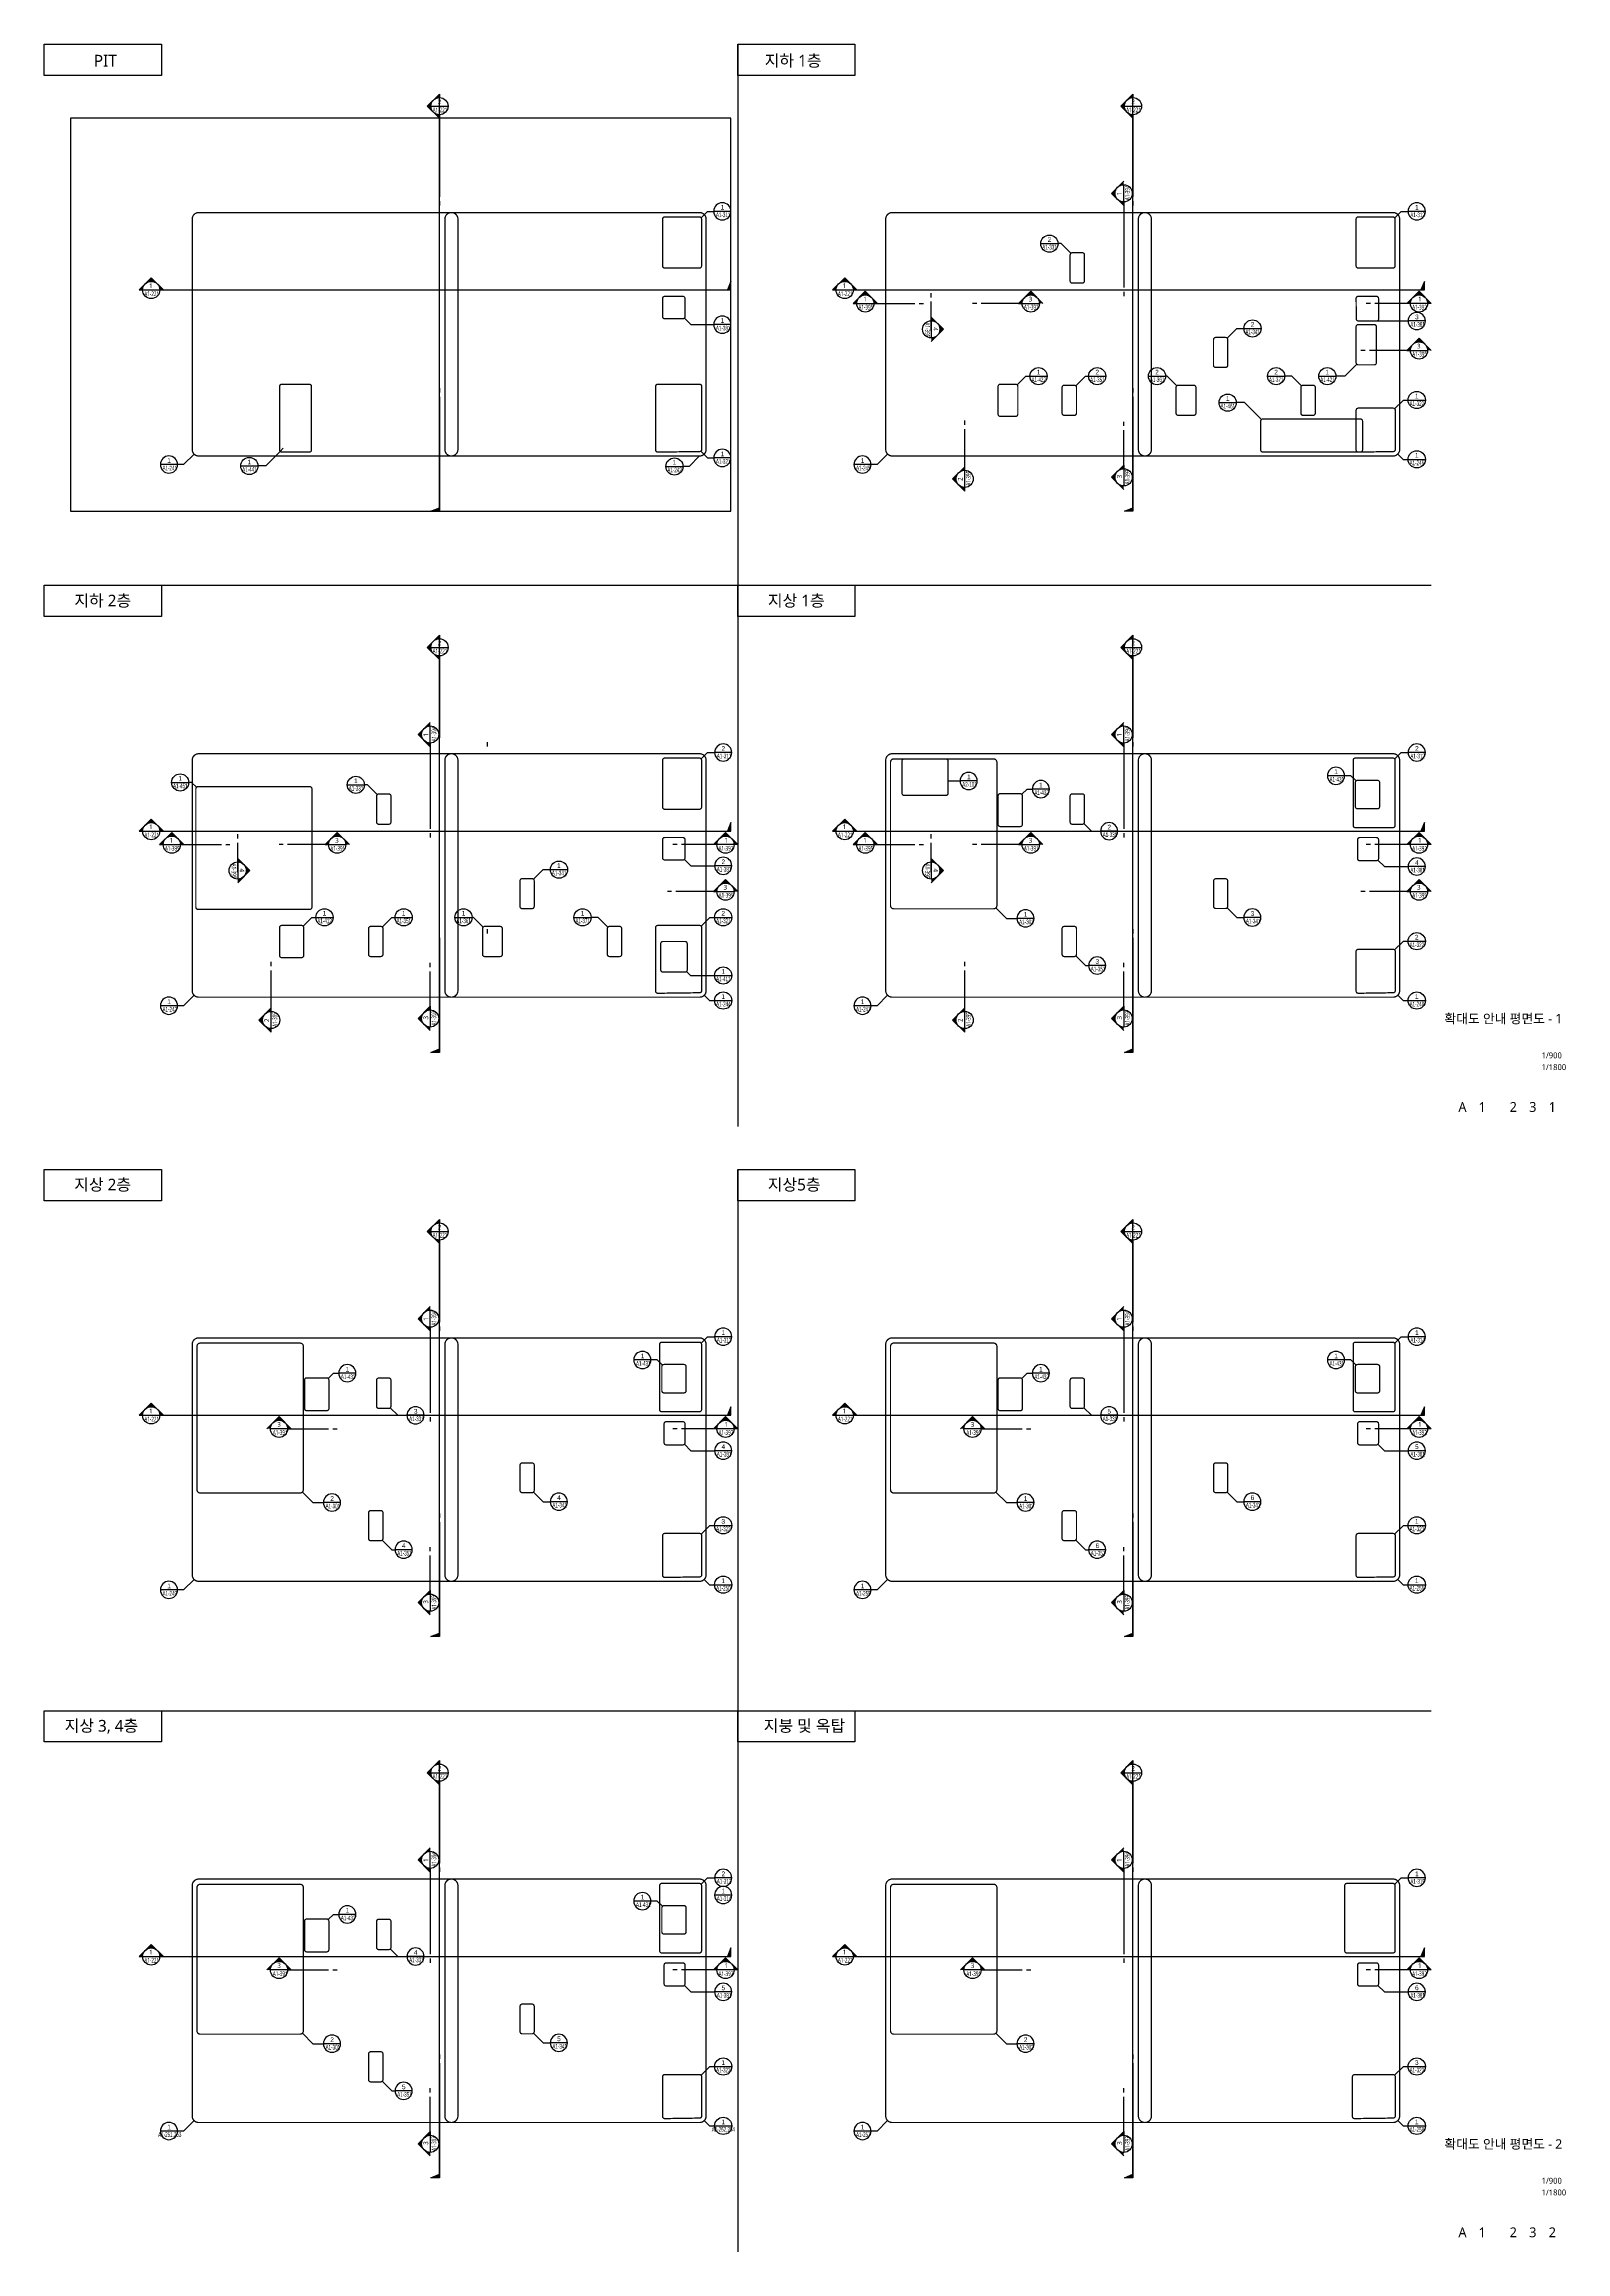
# Model space of a CAD drawing. Header units: millimetres. Extents: x 18000 to 719021, y 9900 to 1026900.
import ezdxf
from ezdxf.enums import TextEntityAlignment as Align

# ---------------------------------------------------------------- set-up
doc = ezdxf.new("R2010")
doc.units = ezdxf.units.MM
doc.header["$LTSCALE"] = 100
doc.linetypes.add('SYM$0$DASHDOT', pattern=[1, 0.5, -0.25, 0, -0.25])
doc.layers.get('DEFPOINTS').update_dxf_attribs({"color": 161})
for name, color, linetype in [('SASAC 도면번호', 6, 'Continuous'), ('SYM', 7, 'Continuous'), ('TEXT', 3, 'Continuous'), ('TEXT(노트)', 3, 'Continuous'), ('TEXT-TITLE', 6, 'Continuous'), ('TEXT-기입', 6, 'Continuous'), ('구간정리', 6, 'Continuous'), ('구간정리-TEXT', 3, 'Continuous')]:
    doc.layers.add(name, color=color, linetype=linetype)
doc.styles.add('SYM$0$ARIAL', font='arial.ttf')
doc.styles.add('SYM$0$돋움', font='', dxfattribs={"width": 0.9})
doc.styles.add('나눔바른고딕', font='NanumBarunGothic.ttf')
doc.styles.get('SYM$0$돋움').set_extended_font_data('Dotum')

# ---------------------------------------------------------------- blocks, each defined once
blk = doc.blocks.new('SYM$0$det-tar-wi')
at = {"layer": '구간정리', "ltscale": 0.2}
blk.add_line((0, 0), (11, 0), dxfattribs=at)
blk.add_circle((5.5, 0), 5.5, dxfattribs=at)
at = {"layer": '구간정리-TEXT', "color": 3, "style": 'SYM$0$ARIAL'}
blk.add_attdef('2', text='', height=3, dxfattribs=at).set_placement((5.5, 2.6), align=Align.MIDDLE_CENTER)
at = {"layer": '구간정리-TEXT', "color": 3, "style": 'SYM$0$ARIAL', "width": 0.6}
blk.add_attdef('A1.00', text='', height=3, dxfattribs=at).set_placement((5.6, -2.2), align=Align.MIDDLE_CENTER)

msp = doc.modelspace()

# ---------------------------------------------------------------- hatches: boundary and pattern name
at = {"layer": 'SYM'}
h = msp.add_hatch(color=256, dxfattribs=at)
h.paths.add_polyline_path([(194505, 998334), (197305, 1001134, 0.41421356), (197305, 995534)])
h.paths.add_polyline_path([(197305, 1001134), (200105, 1003934), (200105, 1002294, 0.19891237)])
h.paths.add_polyline_path([(197305, 995534, 0.19891237), (200105, 994374), (200105, 992734)])
h = msp.add_hatch(color=256, dxfattribs=at)
h.paths.add_polyline_path([(514005, 998334), (516805, 1001134, 0.41421356), (516805, 995534)])
h.paths.add_polyline_path([(516805, 1001134), (519605, 1003934), (519605, 1002294, 0.19891237)])
h.paths.add_polyline_path([(516805, 995534, 0.19891237), (519605, 994374), (519605, 992734)])
h = msp.add_hatch(color=256, dxfattribs=at)
h.paths.add_polyline_path([(509736, 958173), (512536, 955373, -0.41421356), (512536, 960973)])
h.paths.add_polyline_path([(512536, 955373), (515336, 952573), (515336, 954213, -0.19891237)])
h.paths.add_polyline_path([(512536, 960973, -0.19891237), (515336, 962133), (515336, 963774)])
h = msp.add_hatch(color=256, dxfattribs=at)
h.paths.add_polyline_path([(67320, 919254), (64520, 916454, -0.41421356), (70120, 916454)])
h.paths.add_polyline_path([(64520, 916454), (61720, 913654), (63360, 913654, -0.19891237)])
h.paths.add_polyline_path([(70120, 916454, -0.19891237), (71280, 913654), (72921, 913654)])
for points in [[(334375, 917614), (332791, 913654), (334375, 913654)], [(653875, 917614), (652291, 913654), (653875, 913654)], [(196145, 811766), (200105, 813350), (200105, 811766)], [(515645, 811766), (519605, 813350), (519605, 811766)], [(334375, 668314), (332791, 664354), (334375, 664354)], [(653875, 668314), (652291, 664354), (653875, 664354)], [(196145, 562466), (200105, 564050), (200105, 562466)], [(515645, 562466), (519605, 564050), (519605, 562466)], [(334375, 399214), (332791, 395254), (334375, 395254)], [(653875, 399214), (652291, 395254), (653875, 395254)], [(196145, 293366), (200105, 294950), (200105, 293366)], [(515645, 293366), (519605, 294950), (519605, 293366)], [(334375, 149914), (332791, 145954), (334375, 145954)], [(653875, 149914), (652291, 145954), (653875, 145954)], [(196145, 44066), (200105, 45650), (200105, 44066)], [(515645, 44066), (519605, 45650), (519605, 44066)]]:
    msp.add_hatch(color=256, dxfattribs=at).paths.add_polyline_path(points)
h = msp.add_hatch(color=256, dxfattribs=at)
h.paths.add_polyline_path([(386820, 919254), (384020, 916454, -0.41421356), (389620, 916454)])
h.paths.add_polyline_path([(384020, 916454), (381220, 913654), (382860, 913654, -0.19891237)])
h.paths.add_polyline_path([(389620, 916454, -0.19891237), (390780, 913654), (392421, 913654)])
h = msp.add_hatch(color=256, dxfattribs=at)
h.paths.add_polyline_path([(396295, 913044), (393495, 910244, -0.41421356), (399095, 910244)])
h.paths.add_polyline_path([(393495, 910244), (390695, 907444), (392335, 907444, -0.19891237)])
h.paths.add_polyline_path([(399095, 910244, -0.19891237), (400255, 907444), (401895, 907444)])
h = msp.add_hatch(color=256, dxfattribs=at)
h.paths.add_polyline_path([(472510, 913044), (469710, 910244, -0.41421356), (475310, 910244)])
h.paths.add_polyline_path([(469710, 910244), (466910, 907444), (468550, 907444, -0.19891237)])
h.paths.add_polyline_path([(475310, 910244, -0.19891237), (476470, 907444), (478110, 907444)])
h = msp.add_hatch(color=256, dxfattribs=at)
h.paths.add_polyline_path([(651400, 913044), (654200, 910244, 0.41421356), (648600, 910244)])
h.paths.add_polyline_path([(654200, 910244), (657000, 907444), (655360, 907444, 0.19891237)])
h.paths.add_polyline_path([(648600, 910244, 0.19891237), (647440, 907444), (645799, 907444)])
h = msp.add_hatch(color=256, dxfattribs=at)
h.paths.add_polyline_path([(432255, 895529), (429455, 898329, -0.41421356), (429455, 892729)])
h.paths.add_polyline_path([(429455, 898329), (426655, 901129), (426655, 899489, -0.19891237)])
h.paths.add_polyline_path([(429455, 892729, -0.19891237), (426655, 891569), (426655, 889928)])
h = msp.add_hatch(color=256, dxfattribs=at)
h.paths.add_polyline_path([(651400, 891411), (648600, 888610, -0.41421356), (654200, 888610)])
h.paths.add_polyline_path([(648600, 888610), (645799, 885810), (647440, 885810, -0.19891237)])
h.paths.add_polyline_path([(654200, 888610, -0.19891237), (655360, 885810), (657000, 885810)])
h = msp.add_hatch(color=256, dxfattribs=at)
h.paths.add_polyline_path([(436477, 826649), (439277, 823848, -0.41421356), (439277, 829449)])
h.paths.add_polyline_path([(439277, 823848), (442077, 821048), (442077, 822689, -0.19891237)])
h.paths.add_polyline_path([(439277, 829449, -0.19891237), (442077, 830609), (442077, 832249)])
h = msp.add_hatch(color=256, dxfattribs=at)
h.paths.add_polyline_path([(509736, 827366), (512536, 830167, 0.41421356), (512536, 824566)])
h.paths.add_polyline_path([(512536, 830167), (515336, 832967), (515336, 831326, 0.19891237)])
h.paths.add_polyline_path([(512536, 824566, 0.19891237), (515336, 823406), (515336, 821766)])
h = msp.add_hatch(color=256, dxfattribs=at)
h.paths.add_polyline_path([(194505, 749034), (197305, 751834, 0.41421356), (197305, 746234)])
h.paths.add_polyline_path([(197305, 751834), (200105, 754634), (200105, 752994, 0.19891237)])
h.paths.add_polyline_path([(197305, 746234, 0.19891237), (200105, 745074), (200105, 743434)])
h = msp.add_hatch(color=256, dxfattribs=at)
h.paths.add_polyline_path([(514005, 749034), (516805, 751834, 0.41421356), (516805, 746234)])
h.paths.add_polyline_path([(516805, 751834), (519605, 754634), (519605, 752994, 0.19891237)])
h.paths.add_polyline_path([(516805, 746234, 0.19891237), (519605, 745074), (519605, 743434)])
h = msp.add_hatch(color=256, dxfattribs=at)
h.paths.add_polyline_path([(190236, 708873), (193036, 706073, -0.41421356), (193036, 711673)])
h.paths.add_polyline_path([(193036, 706073), (195836, 703273), (195836, 704913, -0.19891237)])
h.paths.add_polyline_path([(193036, 711673, -0.19891237), (195836, 712833), (195836, 714474)])
h = msp.add_hatch(color=256, dxfattribs=at)
h.paths.add_polyline_path([(509736, 708873), (512536, 706073, -0.41421356), (512536, 711673)])
h.paths.add_polyline_path([(512536, 706073), (515336, 703273), (515336, 704913, -0.19891237)])
h.paths.add_polyline_path([(512536, 711673, -0.19891237), (515336, 712833), (515336, 714474)])
h = msp.add_hatch(color=256, dxfattribs=at)
h.paths.add_polyline_path([(67320, 669954), (64520, 667154, -0.41421356), (70120, 667154)])
h.paths.add_polyline_path([(64520, 667154), (61720, 664354), (63360, 664354, -0.19891237)])
h.paths.add_polyline_path([(70120, 667154, -0.19891237), (71280, 664354), (72921, 664354)])
h = msp.add_hatch(color=256, dxfattribs=at)
h.paths.add_polyline_path([(76795, 663744), (73995, 660944, -0.41421356), (79595, 660944)])
h.paths.add_polyline_path([(73995, 660944), (71195, 658144), (72835, 658144, -0.19891237)])
h.paths.add_polyline_path([(79595, 660944, -0.19891237), (80755, 658144), (82395, 658144)])
h = msp.add_hatch(color=256, dxfattribs=at)
h.paths.add_polyline_path([(153010, 663744), (150210, 660944, -0.41421356), (155810, 660944)])
h.paths.add_polyline_path([(150210, 660944), (147410, 658144), (149050, 658144, -0.19891237)])
h.paths.add_polyline_path([(155810, 660944, -0.19891237), (156970, 658144), (158610, 658144)])
h = msp.add_hatch(color=256, dxfattribs=at)
h.paths.add_polyline_path([(331900, 663744), (334700, 660944, 0.41421356), (329100, 660944)])
h.paths.add_polyline_path([(334700, 660944), (337500, 658144), (335860, 658144, 0.19891237)])
h.paths.add_polyline_path([(329100, 660944, 0.19891237), (327940, 658144), (326299, 658144)])
h = msp.add_hatch(color=256, dxfattribs=at)
h.paths.add_polyline_path([(386820, 669954), (384020, 667154, -0.41421356), (389620, 667154)])
h.paths.add_polyline_path([(384020, 667154), (381220, 664354), (382860, 664354, -0.19891237)])
h.paths.add_polyline_path([(389620, 667154, -0.19891237), (390780, 664354), (392421, 664354)])
h = msp.add_hatch(color=256, dxfattribs=at)
h.paths.add_polyline_path([(396295, 663744), (393495, 660944, -0.41421356), (399095, 660944)])
h.paths.add_polyline_path([(393495, 660944), (390695, 658144), (392335, 658144, -0.19891237)])
h.paths.add_polyline_path([(399095, 660944, -0.19891237), (400255, 658144), (401895, 658144)])
h = msp.add_hatch(color=256, dxfattribs=at)
h.paths.add_polyline_path([(472510, 663744), (469710, 660944, -0.41421356), (475310, 660944)])
h.paths.add_polyline_path([(469710, 660944), (466910, 658144), (468550, 658144, -0.19891237)])
h.paths.add_polyline_path([(475310, 660944, -0.19891237), (476470, 658144), (478110, 658144)])
h = msp.add_hatch(color=256, dxfattribs=at)
h.paths.add_polyline_path([(651400, 663744), (654200, 660944, 0.41421356), (648600, 660944)])
h.paths.add_polyline_path([(654200, 660944), (657000, 658144), (655360, 658144, 0.19891237)])
h.paths.add_polyline_path([(648600, 660944, 0.19891237), (647440, 658144), (645799, 658144)])
h = msp.add_hatch(color=256, dxfattribs=at)
h.paths.add_polyline_path([(112755, 646229), (109955, 649029, -0.41421356), (109955, 643429)])
h.paths.add_polyline_path([(109955, 649029), (107155, 651829), (107155, 650189, -0.19891237)])
h.paths.add_polyline_path([(109955, 643429, -0.19891237), (107155, 642269), (107155, 640628)])
h = msp.add_hatch(color=256, dxfattribs=at)
h.paths.add_polyline_path([(432255, 646229), (429455, 649029, -0.41421356), (429455, 643429)])
h.paths.add_polyline_path([(429455, 649029), (426655, 651829), (426655, 650189, -0.19891237)])
h.paths.add_polyline_path([(429455, 643429, -0.19891237), (426655, 642269), (426655, 640628)])
h = msp.add_hatch(color=256, dxfattribs=at)
h.paths.add_polyline_path([(331900, 642111), (329100, 639310, -0.41421356), (334700, 639310)])
h.paths.add_polyline_path([(329100, 639310), (326299, 636510), (327940, 636510, -0.19891237)])
h.paths.add_polyline_path([(334700, 639310, -0.19891237), (335860, 636510), (337500, 636510)])
h = msp.add_hatch(color=256, dxfattribs=at)
h.paths.add_polyline_path([(651400, 642111), (648600, 639310, -0.41421356), (654200, 639310)])
h.paths.add_polyline_path([(648600, 639310), (645799, 636510), (647440, 636510, -0.19891237)])
h.paths.add_polyline_path([(654200, 639310, -0.19891237), (655360, 636510), (657000, 636510)])
h = msp.add_hatch(color=256, dxfattribs=at)
h.paths.add_polyline_path([(116977, 577349), (119777, 574548, -0.41421356), (119777, 580149)])
h.paths.add_polyline_path([(119777, 574548), (122577, 571748), (122577, 573389, -0.19891237)])
h.paths.add_polyline_path([(119777, 580149, -0.19891237), (122577, 581309), (122577, 582949)])
h = msp.add_hatch(color=256, dxfattribs=at)
h.paths.add_polyline_path([(190236, 578066), (193036, 580867, 0.41421356), (193036, 575266)])
h.paths.add_polyline_path([(193036, 580867), (195836, 583667), (195836, 582026, 0.19891237)])
h.paths.add_polyline_path([(193036, 575266, 0.19891237), (195836, 574106), (195836, 572466)])
h = msp.add_hatch(color=256, dxfattribs=at)
h.paths.add_polyline_path([(436477, 577349), (439277, 574548, -0.41421356), (439277, 580149)])
h.paths.add_polyline_path([(439277, 574548), (442077, 571748), (442077, 573389, -0.19891237)])
h.paths.add_polyline_path([(439277, 580149, -0.19891237), (442077, 581309), (442077, 582949)])
h = msp.add_hatch(color=256, dxfattribs=at)
h.paths.add_polyline_path([(509736, 578066), (512536, 580867, 0.41421356), (512536, 575266)])
h.paths.add_polyline_path([(512536, 580867), (515336, 583667), (515336, 582026, 0.19891237)])
h.paths.add_polyline_path([(512536, 575266, 0.19891237), (515336, 574106), (515336, 572466)])
h = msp.add_hatch(color=256, dxfattribs=at)
h.paths.add_polyline_path([(194505, 479934), (197305, 482734, 0.41421356), (197305, 477134)])
h.paths.add_polyline_path([(197305, 482734), (200105, 485534), (200105, 483894, 0.19891237)])
h.paths.add_polyline_path([(197305, 477134, 0.19891237), (200105, 475974), (200105, 474334)])
h = msp.add_hatch(color=256, dxfattribs=at)
h.paths.add_polyline_path([(514005, 479934), (516805, 482734, 0.41421356), (516805, 477134)])
h.paths.add_polyline_path([(516805, 482734), (519605, 485534), (519605, 483894, 0.19891237)])
h.paths.add_polyline_path([(516805, 477134, 0.19891237), (519605, 475974), (519605, 474334)])
h = msp.add_hatch(color=256, dxfattribs=at)
h.paths.add_polyline_path([(190236, 439773), (193036, 436973, -0.41421356), (193036, 442573)])
h.paths.add_polyline_path([(193036, 436973), (195836, 434173), (195836, 435813, -0.19891237)])
h.paths.add_polyline_path([(193036, 442573, -0.19891237), (195836, 443733), (195836, 445374)])
h = msp.add_hatch(color=256, dxfattribs=at)
h.paths.add_polyline_path([(509736, 439773), (512536, 436973, -0.41421356), (512536, 442573)])
h.paths.add_polyline_path([(512536, 436973), (515336, 434173), (515336, 435813, -0.19891237)])
h.paths.add_polyline_path([(512536, 442573, -0.19891237), (515336, 443733), (515336, 445374)])
h = msp.add_hatch(color=256, dxfattribs=at)
h.paths.add_polyline_path([(67320, 400854), (64520, 398054, -0.41421356), (70120, 398054)])
h.paths.add_polyline_path([(64520, 398054), (61720, 395254), (63360, 395254, -0.19891237)])
h.paths.add_polyline_path([(70120, 398054, -0.19891237), (71280, 395254), (72921, 395254)])
h = msp.add_hatch(color=256, dxfattribs=at)
h.paths.add_polyline_path([(386820, 400854), (384020, 398054, -0.41421356), (389620, 398054)])
h.paths.add_polyline_path([(384020, 398054), (381220, 395254), (382860, 395254, -0.19891237)])
h.paths.add_polyline_path([(389620, 398054, -0.19891237), (390780, 395254), (392421, 395254)])
h = msp.add_hatch(color=256, dxfattribs=at)
h.paths.add_polyline_path([(126200, 394644), (129000, 391844, 0.41421356), (123400, 391844)])
h.paths.add_polyline_path([(129000, 391844), (131800, 389044), (130160, 389044, 0.19891237)])
h.paths.add_polyline_path([(123400, 391844, 0.19891237), (122240, 389044), (120600, 389044)])
h = msp.add_hatch(color=256, dxfattribs=at)
h.paths.add_polyline_path([(331900, 394644), (334700, 391844, 0.41421356), (329100, 391844)])
h.paths.add_polyline_path([(334700, 391844), (337500, 389044), (335860, 389044, 0.19891237)])
h.paths.add_polyline_path([(329100, 391844, 0.19891237), (327940, 389044), (326299, 389044)])
h = msp.add_hatch(color=256, dxfattribs=at)
h.paths.add_polyline_path([(445700, 394644), (448500, 391844, 0.41421356), (442900, 391844)])
h.paths.add_polyline_path([(448500, 391844), (451300, 389044), (449660, 389044, 0.19891237)])
h.paths.add_polyline_path([(442900, 391844, 0.19891237), (441740, 389044), (440100, 389044)])
h = msp.add_hatch(color=256, dxfattribs=at)
h.paths.add_polyline_path([(651400, 394644), (654200, 391844, 0.41421356), (648600, 391844)])
h.paths.add_polyline_path([(654200, 391844), (657000, 389044), (655360, 389044, 0.19891237)])
h.paths.add_polyline_path([(648600, 391844, 0.19891237), (647440, 389044), (645799, 389044)])
h = msp.add_hatch(color=256, dxfattribs=at)
h.paths.add_polyline_path([(190236, 308966), (193036, 311767, 0.41421356), (193036, 306166)])
h.paths.add_polyline_path([(193036, 311767), (195836, 314567), (195836, 312926, 0.19891237)])
h.paths.add_polyline_path([(193036, 306166, 0.19891237), (195836, 305006), (195836, 303366)])
h = msp.add_hatch(color=256, dxfattribs=at)
h.paths.add_polyline_path([(509736, 308966), (512536, 311767, 0.41421356), (512536, 306166)])
h.paths.add_polyline_path([(512536, 311767), (515336, 314567), (515336, 312926, 0.19891237)])
h.paths.add_polyline_path([(512536, 306166, 0.19891237), (515336, 305006), (515336, 303366)])
h = msp.add_hatch(color=256, dxfattribs=at)
h.paths.add_polyline_path([(194505, 230634), (197305, 233434, 0.41421356), (197305, 227834)])
h.paths.add_polyline_path([(197305, 233434), (200105, 236234), (200105, 234594, 0.19891237)])
h.paths.add_polyline_path([(197305, 227834, 0.19891237), (200105, 226674), (200105, 225034)])
h = msp.add_hatch(color=256, dxfattribs=at)
h.paths.add_polyline_path([(514005, 230634), (516805, 233434, 0.41421356), (516805, 227834)])
h.paths.add_polyline_path([(516805, 233434), (519605, 236234), (519605, 234594, 0.19891237)])
h.paths.add_polyline_path([(516805, 227834, 0.19891237), (519605, 226674), (519605, 225034)])
h = msp.add_hatch(color=256, dxfattribs=at)
h.paths.add_polyline_path([(190236, 190473), (193036, 187673, -0.41421356), (193036, 193273)])
h.paths.add_polyline_path([(193036, 187673), (195836, 184873), (195836, 186513, -0.19891237)])
h.paths.add_polyline_path([(193036, 193273, -0.19891237), (195836, 194433), (195836, 196074)])
h = msp.add_hatch(color=256, dxfattribs=at)
h.paths.add_polyline_path([(509736, 190473), (512536, 187673, -0.41421356), (512536, 193273)])
h.paths.add_polyline_path([(512536, 187673), (515336, 184873), (515336, 186513, -0.19891237)])
h.paths.add_polyline_path([(512536, 193273, -0.19891237), (515336, 194433), (515336, 196074)])
h = msp.add_hatch(color=256, dxfattribs=at)
h.paths.add_polyline_path([(67320, 151554), (64520, 148754, -0.41421356), (70120, 148754)])
h.paths.add_polyline_path([(64520, 148754), (61720, 145954), (63360, 145954, -0.19891237)])
h.paths.add_polyline_path([(70120, 148754, -0.19891237), (71280, 145954), (72921, 145954)])
h = msp.add_hatch(color=256, dxfattribs=at)
h.paths.add_polyline_path([(126200, 145344), (129000, 142544, 0.41421356), (123400, 142544)])
h.paths.add_polyline_path([(129000, 142544), (131800, 139744), (130160, 139744, 0.19891237)])
h.paths.add_polyline_path([(123400, 142544, 0.19891237), (122240, 139744), (120600, 139744)])
h = msp.add_hatch(color=256, dxfattribs=at)
h.paths.add_polyline_path([(331900, 145344), (334700, 142544, 0.41421356), (329100, 142544)])
h.paths.add_polyline_path([(334700, 142544), (337500, 139744), (335860, 139744, 0.19891237)])
h.paths.add_polyline_path([(329100, 142544, 0.19891237), (327940, 139744), (326299, 139744)])
h = msp.add_hatch(color=256, dxfattribs=at)
h.paths.add_polyline_path([(386820, 151554), (384020, 148754, -0.41421356), (389620, 148754)])
h.paths.add_polyline_path([(384020, 148754), (381220, 145954), (382860, 145954, -0.19891237)])
h.paths.add_polyline_path([(389620, 148754, -0.19891237), (390780, 145954), (392421, 145954)])
h = msp.add_hatch(color=256, dxfattribs=at)
h.paths.add_polyline_path([(445700, 145344), (448500, 142544, 0.41421356), (442900, 142544)])
h.paths.add_polyline_path([(448500, 142544), (451300, 139744), (449660, 139744, 0.19891237)])
h.paths.add_polyline_path([(442900, 142544, 0.19891237), (441740, 139744), (440100, 139744)])
h = msp.add_hatch(color=256, dxfattribs=at)
h.paths.add_polyline_path([(651400, 145344), (654200, 142544, 0.41421356), (648600, 142544)])
h.paths.add_polyline_path([(654200, 142544), (657000, 139744), (655360, 139744, 0.19891237)])
h.paths.add_polyline_path([(648600, 142544, 0.19891237), (647440, 139744), (645799, 139744)])
h = msp.add_hatch(color=256, dxfattribs=at)
h.paths.add_polyline_path([(190236, 59666), (193036, 62467, 0.41421356), (193036, 56866)])
h.paths.add_polyline_path([(193036, 62467), (195836, 65267), (195836, 63626, 0.19891237)])
h.paths.add_polyline_path([(193036, 56866, 0.19891237), (195836, 55706), (195836, 54066)])
h = msp.add_hatch(color=256, dxfattribs=at)
h.paths.add_polyline_path([(509736, 59666), (512536, 62467, 0.41421356), (512536, 56866)])
h.paths.add_polyline_path([(512536, 62467), (515336, 65267), (515336, 63626, 0.19891237)])
h.paths.add_polyline_path([(512536, 56866, 0.19891237), (515336, 55706), (515336, 54066)])

# ---------------------------------------------------------------- linework, layer by layer
for p, q in [((337500, 1026900), (337500, 528300)), ((196145, 998334), (204065, 998334)), ((515645, 998334), (523565, 998334)), ((515336, 954213, 66383), (515336, 962133, 66383)), ((63360, 913654), (71280, 913654)), ((382860, 913654), (390780, 913654)), ((392335, 907444), (400255, 907444)), ((468550, 907444), (476470, 907444)), ((655360, 907444), (647440, 907444)), ((426655, 899489), (426655, 891569)), ((647440, 885810), (655360, 885810)), ((442077, 822689), (442077, 830609)), ((515336, 831326), (515336, 823406)), ((18000, 777600), (657000, 777600)), ((196145, 749034), (204065, 749034)), ((515645, 749034), (523565, 749034)), ((195836, 704913, 66383), (195836, 712833, 66383)), ((515336, 704913, 66383), (515336, 712833, 66383)), ((63360, 664354), (71280, 664354)), ((382860, 664354), (390780, 664354)), ((72835, 658144), (80755, 658144)), ((149050, 658144), (156970, 658144)), ((335860, 658144), (327940, 658144)), ((392335, 658144), (400255, 658144)), ((468550, 658144), (476470, 658144)), ((655360, 658144), (647440, 658144)), ((107155, 650189), (107155, 642269)), ((426655, 650189), (426655, 642269)), ((327940, 636510), (335860, 636510)), ((647440, 636510), (655360, 636510)), ((122577, 573389), (122577, 581309)), ((195836, 582026), (195836, 574106)), ((442077, 573389), (442077, 581309)), ((515336, 582026), (515336, 574106)), ((337500, 508500), (337500, 9900)), ((196145, 479934), (204065, 479934)), ((515645, 479934), (523565, 479934)), ((195836, 435813, 66383), (195836, 443733, 66383)), ((515336, 435813, 66383), (515336, 443733, 66383)), ((63360, 395254), (71280, 395254)), ((130160, 389044), (122240, 389044)), ((335860, 389044), (327940, 389044)), ((382860, 395254), (390780, 395254)), ((449660, 389044), (441740, 389044)), ((655360, 389044), (647440, 389044)), ((195836, 312926), (195836, 305006)), ((515336, 312926), (515336, 305006)), ((18000, 259200), (657000, 259200)), ((196145, 230634), (204065, 230634)), ((515645, 230634), (523565, 230634)), ((195836, 186513, 66383), (195836, 194433, 66383)), ((515336, 186513, 66383), (515336, 194433, 66383)), ((63360, 145954), (71280, 145954)), ((382860, 145954), (390780, 145954)), ((130160, 139744), (122240, 139744)), ((335860, 139744), (327940, 139744)), ((449660, 139744), (441740, 139744)), ((655360, 139744), (647440, 139744)), ((195836, 63626), (195836, 55706)), ((515336, 63626), (515336, 55706))]:
    msp.add_line(p, q)
for points in [[(72000, 1012500), (18000, 1012500), (18000, 1026900), (72000, 1026900)], [(391500, 1012500), (337500, 1012500), (337500, 1026900), (391500, 1026900)], [(72000, 763200), (18000, 763200), (18000, 777600), (72000, 777600)], [(391500, 763200), (337500, 763200), (337500, 777600), (391500, 777600)], [(72000, 494100), (18000, 494100), (18000, 508500), (72000, 508500)], [(391500, 494100), (337500, 494100), (337500, 508500), (391500, 508500)], [(72000, 244800), (18000, 244800), (18000, 259200), (72000, 259200)], [(391500, 244800), (337500, 244800), (337500, 259200), (391500, 259200)]]:
    msp.add_lwpolyline(points, close=True)
at = {"layer": 'DEFPOINTS'}
for p, q in [((200105, 811766), (200105, 1003934)), ((519605, 811766), (519605, 1003934)), ((61720, 913654), (334375, 913654)), ((381220, 913654), (653875, 913654)), ((200105, 562466), (200105, 754634)), ((519605, 562466), (519605, 754634)), ((61720, 664354), (334375, 664354)), ((381220, 664354), (653875, 664354)), ((200105, 293366), (200105, 485534)), ((519605, 293366), (519605, 485534)), ((61720, 395254), (334375, 395254)), ((381220, 395254), (653875, 395254)), ((200105, 44066), (200105, 236234)), ((519605, 44066), (519605, 236234)), ((61720, 145954), (334375, 145954)), ((381220, 145954), (653875, 145954))]:
    msp.add_line(p, q, dxfattribs=at)
msp.add_lwpolyline([(30087, 811766), (334375, 811766), (334375, 992734), (30087, 992734)], close=True, dxfattribs=at)
at = {"layer": 'SASAC 도면번호'}
msp.add_line((126755, 839264), (128055, 840729), dxfattribs=at)
at = {"layer": 'SYM'}
for p, q in [((200105, 1003934), (194505, 998334)), ((200105, 992734), (194505, 998334)), ((200105, 1003934), (200105, 1002294)), ((519605, 1003934), (514005, 998334)), ((519605, 992734), (514005, 998334)), ((519605, 1003934), (519605, 1002294)), ((200105, 994374), (200105, 956594)), ((519605, 994374), (519605, 956594)), ((515336, 963774, 66383), (509736, 958173, 66383)), ((515336, 952573, 66383), (509736, 958173, 66383)), ((200105, 954614), (200105, 952634)), ((515336, 952573, 66383), (515336, 954213, 66383)), ((515336, 954213, 66383), (515336, 914749, 66383)), ((519605, 954614), (519605, 952634)), ((519605, 954614), (519605, 952634)), ((61720, 913654), (67320, 919254)), ((72921, 913654), (67320, 919254)), ((334375, 917614), (332791, 913654)), ((334375, 913654), (334375, 917614)), ((381220, 913654), (386820, 919254)), ((392421, 913654), (386820, 919254)), ((653875, 917614), (652291, 913654)), ((653875, 913654), (653875, 917614)), ((61720, 913654), (63360, 913654)), ((71280, 913654), (109060, 913654)), ((111040, 913654), (113020, 913654)), ((283075, 913654), (285055, 913654)), ((287035, 913654), (334375, 913654)), ((381220, 913654), (382860, 913654)), ((390695, 907444), (396295, 913044)), ((390695, 907444), (392335, 907444)), ((390780, 913654), (428560, 913654)), ((401895, 907444), (396295, 913044)), ((400255, 907444), (419145, 907444)), ((421125, 907444), (423105, 907444)), ((426655, 910265), (426655, 912245)), ((426655, 894801), (426655, 908285)), ((430540, 913654), (432520, 913654)), ((447680, 907444), (445700, 907444)), ((468550, 907444), (449660, 907444)), ((466910, 907444), (472510, 913044)), ((466910, 907444), (468550, 907444)), ((478110, 907444), (472510, 913044)), ((515336, 912769, 66383), (515336, 910789, 66383)), ((602575, 913654), (604555, 913654)), ((606535, 913654), (653875, 913654)), ((629085, 907444), (627105, 907444)), ((647440, 907444), (631065, 907444)), ((645799, 907444), (651400, 913044)), ((657000, 907444), (651400, 913044)), ((657000, 907444), (655360, 907444)), ((426655, 901129), (426655, 899489)), ((426655, 901129), (432255, 895529)), ((426655, 889928), (432255, 895529)), ((626570, 885810), (624590, 885810)), ((647440, 885810), (628550, 885810)), ((645799, 885810), (651400, 891411)), ((645799, 885810), (647440, 885810)), ((657000, 885810), (651400, 891411)), ((200105, 868466), (200105, 866486)), ((200105, 864506), (200105, 811766)), ((519605, 868466), (519605, 866486)), ((519605, 868466), (519605, 866486)), ((519605, 864506), (519605, 811766)), ((442077, 851478), (442077, 853458)), ((442077, 830609), (442077, 849498)), ((515336, 851013), (515336, 852993)), ((515336, 831326), (515336, 849033)), ((442077, 832249), (436477, 826649)), ((442077, 821048), (436477, 826649)), ((515336, 832967), (509736, 827366)), ((515336, 821766), (509736, 827366)), ((515336, 832967), (515336, 831326)), ((442077, 821048), (442077, 822689)), ((196145, 811766), (200105, 813350)), ((200105, 811766), (196145, 811766)), ((515645, 811766), (519605, 813350)), ((519605, 811766), (515645, 811766)), ((200105, 754634), (194505, 749034)), ((200105, 754634), (200105, 752994)), ((519605, 754634), (514005, 749034)), ((519605, 754634), (519605, 752994)), ((200105, 743434), (194505, 749034)), ((200105, 745074), (200105, 707294)), ((519605, 743434), (514005, 749034)), ((519605, 745074), (519605, 707294)), ((195836, 714474, 66383), (190236, 708873, 66383)), ((515336, 714474, 66383), (509736, 708873, 66383)), ((195836, 703273, 66383), (190236, 708873, 66383)), ((195836, 703273, 66383), (195836, 704913, 66383)), ((195836, 704913, 66383), (195836, 665449, 66383)), ((222105, 705314), (222105, 703334)), ((222105, 705314), (222105, 703334)), ((515336, 703273, 66383), (509736, 708873, 66383)), ((515336, 703273, 66383), (515336, 704913, 66383)), ((515336, 704913, 66383), (515336, 665449, 66383)), ((519605, 705314), (519605, 703334)), ((61720, 664354), (67320, 669954)), ((61720, 664354), (63360, 664354)), ((72921, 664354), (67320, 669954)), ((71195, 658144), (76795, 663744)), ((71280, 664354), (109060, 664354)), ((82395, 658144), (76795, 663744)), ((107155, 660965), (107155, 662945)), ((111040, 664354), (113020, 664354)), ((147410, 658144), (153010, 663744)), ((158610, 658144), (153010, 663744)), ((195836, 663469, 66383), (195836, 661489, 66383)), ((283075, 664354), (285055, 664354)), ((287035, 664354), (334375, 664354)), ((326299, 658144), (331900, 663744)), ((337500, 658144), (331900, 663744)), ((334375, 668314), (332791, 664354)), ((334375, 664354), (334375, 668314)), ((381220, 664354), (386820, 669954)), ((381220, 664354), (382860, 664354)), ((392421, 664354), (386820, 669954)), ((390695, 658144), (396295, 663744)), ((390780, 664354), (428560, 664354)), ((401895, 658144), (396295, 663744)), ((426655, 660965), (426655, 662945)), ((430540, 664354), (432520, 664354)), ((466910, 658144), (472510, 663744)), ((478110, 658144), (472510, 663744)), ((515336, 663469, 66383), (515336, 661489, 66383)), ((602575, 664354), (604555, 664354)), ((606535, 664354), (653875, 664354)), ((645799, 658144), (651400, 663744)), ((657000, 658144), (651400, 663744)), ((653875, 668314), (652291, 664354)), ((653875, 664354), (653875, 668314)), ((71195, 658144), (72835, 658144)), ((80755, 658144), (99645, 658144)), ((101625, 658144), (103605, 658144)), ((107155, 645501), (107155, 658985)), ((107155, 651829), (107155, 650189)), ((107155, 651829), (112755, 646229)), ((128180, 658144), (126200, 658144)), ((149050, 658144), (130160, 658144)), ((147410, 658144), (149050, 658144)), ((309585, 658144), (307605, 658144)), ((327940, 658144), (311565, 658144)), ((337500, 658144), (335860, 658144)), ((390695, 658144), (392335, 658144)), ((400255, 658144), (419145, 658144)), ((421125, 658144), (423105, 658144)), ((426655, 645501), (426655, 658985)), ((426655, 651829), (426655, 650189)), ((426655, 651829), (432255, 646229)), ((447680, 658144), (445700, 658144)), ((468550, 658144), (449660, 658144)), ((466910, 658144), (468550, 658144)), ((629085, 658144), (627105, 658144)), ((647440, 658144), (631065, 658144)), ((657000, 658144), (655360, 658144)), ((107155, 640628), (112755, 646229)), ((326299, 636510), (331900, 642111)), ((337500, 636510), (331900, 642111)), ((426655, 640628), (432255, 646229)), ((645799, 636510), (651400, 642111)), ((657000, 636510), (651400, 642111)), ((307070, 636510), (305090, 636510)), ((327940, 636510), (309050, 636510)), ((326299, 636510), (327940, 636510)), ((626570, 636510), (624590, 636510)), ((647440, 636510), (628550, 636510)), ((645799, 636510), (647440, 636510)), ((200105, 615206), (200105, 562466)), ((222105, 619166), (222105, 617186)), ((519605, 619166), (519605, 617186)), ((519605, 615206), (519605, 562466)), ((122577, 602178), (122577, 604158)), ((122577, 581309), (122577, 600198)), ((195836, 601713), (195836, 603693)), ((442077, 602178), (442077, 604158)), ((442077, 581309), (442077, 600198)), ((515336, 601713), (515336, 603693)), ((195836, 582026), (195836, 599733)), ((515336, 582026), (515336, 599733)), ((122577, 582949), (116977, 577349)), ((195836, 583667), (190236, 578066)), ((195836, 583667), (195836, 582026)), ((442077, 582949), (436477, 577349)), ((515336, 583667), (509736, 578066)), ((515336, 583667), (515336, 582026)), ((122577, 571748), (116977, 577349)), ((122577, 571748), (122577, 573389)), ((195836, 572466), (190236, 578066)), ((442077, 571748), (436477, 577349)), ((442077, 571748), (442077, 573389)), ((515336, 572466), (509736, 578066)), ((196145, 562466), (200105, 564050)), ((200105, 562466), (196145, 562466)), ((515645, 562466), (519605, 564050)), ((519605, 562466), (515645, 562466)), ((200105, 485534), (194505, 479934)), ((200105, 474334), (194505, 479934)), ((200105, 485534), (200105, 483894)), ((519605, 485534), (514005, 479934)), ((519605, 474334), (514005, 479934)), ((519605, 485534), (519605, 483894)), ((200105, 475974), (200105, 438194)), ((519605, 475974), (519605, 438194)), ((195836, 445374, 66383), (190236, 439773, 66383)), ((195836, 434173, 66383), (190236, 439773, 66383)), ((515336, 445374, 66383), (509736, 439773, 66383)), ((515336, 434173, 66383), (509736, 439773, 66383)), ((195836, 434173, 66383), (195836, 435813, 66383)), ((195836, 435813, 66383), (195836, 396349, 66383)), ((200105, 436214), (200105, 434234)), ((515336, 434173, 66383), (515336, 435813, 66383)), ((515336, 435813, 66383), (515336, 396349, 66383)), ((519605, 436214), (519605, 434234)), ((61720, 395254), (67320, 400854)), ((72921, 395254), (67320, 400854)), ((334375, 399214), (332791, 395254)), ((334375, 395254), (334375, 399214)), ((381220, 395254), (386820, 400854)), ((392421, 395254), (386820, 400854)), ((653875, 399214), (652291, 395254)), ((653875, 395254), (653875, 399214)), ((61720, 395254), (63360, 395254)), ((71280, 395254), (109060, 395254)), ((111040, 395254), (113020, 395254)), ((120600, 389044), (126200, 394644)), ((131800, 389044), (126200, 394644)), ((131800, 389044), (130160, 389044)), ((130160, 389044), (149050, 389044)), ((151030, 389044), (153010, 389044)), ((195836, 394369, 66383), (195836, 392389, 66383)), ((283075, 395254), (285055, 395254)), ((287035, 395254), (334375, 395254)), ((309585, 389044), (307605, 389044)), ((327940, 389044), (311565, 389044)), ((326299, 389044), (331900, 394644)), ((337500, 389044), (331900, 394644)), ((337500, 389044), (335860, 389044)), ((381220, 395254), (382860, 395254)), ((390780, 395254), (428560, 395254)), ((430540, 395254), (432520, 395254)), ((440100, 389044), (445700, 394644)), ((451300, 389044), (445700, 394644)), ((451300, 389044), (449660, 389044)), ((449660, 389044), (468550, 389044)), ((470530, 389044), (472510, 389044)), ((515336, 394369, 66383), (515336, 392389, 66383)), ((602575, 395254), (604555, 395254)), ((606535, 395254), (653875, 395254)), ((629085, 389044), (627105, 389044)), ((647440, 389044), (631065, 389044)), ((645799, 389044), (651400, 394644)), ((657000, 389044), (651400, 394644)), ((657000, 389044), (655360, 389044)), ((200105, 350066), (200105, 348086)), ((200105, 346106), (200105, 293366)), ((519605, 350066), (519605, 348086)), ((519605, 346106), (519605, 293366)), ((195836, 332613), (195836, 334593)), ((195836, 312926), (195836, 330633)), ((515336, 332613), (515336, 334593)), ((515336, 312926), (515336, 330633)), ((195836, 314567), (190236, 308966)), ((195836, 303366), (190236, 308966)), ((195836, 314567), (195836, 312926)), ((515336, 314567), (509736, 308966)), ((515336, 303366), (509736, 308966)), ((515336, 314567), (515336, 312926)), ((196145, 293366), (200105, 294950)), ((515645, 293366), (519605, 294950)), ((200105, 293366), (196145, 293366)), ((519605, 293366), (515645, 293366)), ((200105, 236234), (194505, 230634)), ((200105, 236234), (200105, 234594)), ((519605, 236234), (514005, 230634)), ((519605, 236234), (519605, 234594)), ((200105, 225034), (194505, 230634)), ((200105, 226674), (200105, 188894)), ((519605, 225034), (514005, 230634)), ((519605, 226674), (519605, 188894)), ((195836, 196074, 66383), (190236, 190473, 66383)), ((515336, 196074, 66383), (509736, 190473, 66383)), ((195836, 184873, 66383), (190236, 190473, 66383)), ((195836, 184873, 66383), (195836, 186513, 66383)), ((195836, 186513, 66383), (195836, 147049, 66383)), ((200105, 186914), (200105, 184934)), ((515336, 184873, 66383), (509736, 190473, 66383)), ((515336, 184873, 66383), (515336, 186513, 66383)), ((515336, 186513, 66383), (515336, 147049, 66383)), ((519605, 186914), (519605, 184934)), ((61720, 145954), (67320, 151554)), ((61720, 145954), (63360, 145954)), ((72921, 145954), (67320, 151554)), ((71280, 145954), (109060, 145954)), ((111040, 145954), (113020, 145954)), ((120600, 139744), (126200, 145344)), ((131800, 139744), (126200, 145344)), ((195836, 145069, 66383), (195836, 143089, 66383)), ((283075, 145954), (285055, 145954)), ((287035, 145954), (334375, 145954)), ((326299, 139744), (331900, 145344)), ((337500, 139744), (331900, 145344)), ((334375, 149914), (332791, 145954)), ((334375, 145954), (334375, 149914)), ((381220, 145954), (386820, 151554)), ((381220, 145954), (382860, 145954)), ((392421, 145954), (386820, 151554)), ((390780, 145954), (428560, 145954)), ((430540, 145954), (432520, 145954)), ((440100, 139744), (445700, 145344)), ((451300, 139744), (445700, 145344)), ((515336, 145069, 66383), (515336, 143089, 66383)), ((602575, 145954), (604555, 145954)), ((606535, 145954), (653875, 145954)), ((645799, 139744), (651400, 145344)), ((657000, 139744), (651400, 145344)), ((653875, 149914), (652291, 145954)), ((653875, 145954), (653875, 149914)), ((131800, 139744), (130160, 139744)), ((130160, 139744), (149050, 139744)), ((151030, 139744), (153010, 139744)), ((309585, 139744), (307605, 139744)), ((327940, 139744), (311565, 139744)), ((337500, 139744), (335860, 139744)), ((451300, 139744), (449660, 139744)), ((449660, 139744), (468550, 139744)), ((470530, 139744), (472510, 139744)), ((629085, 139744), (627105, 139744)), ((647440, 139744), (631065, 139744)), ((657000, 139744), (655360, 139744)), ((200105, 100766), (200105, 98786)), ((200105, 96806), (200105, 44066)), ((519605, 100766), (519605, 98786)), ((519605, 96806), (519605, 44066)), ((195836, 83313), (195836, 85293)), ((515336, 83313), (515336, 85293)), ((195836, 63626), (195836, 81333)), ((515336, 63626), (515336, 81333)), ((195836, 65267), (190236, 59666)), ((195836, 65267), (195836, 63626)), ((515336, 65267), (509736, 59666)), ((515336, 65267), (515336, 63626)), ((195836, 54066), (190236, 59666)), ((515336, 54066), (509736, 59666)), ((196145, 44066), (200105, 45650)), ((200105, 44066), (196145, 44066)), ((515645, 44066), (519605, 45650)), ((519605, 44066), (515645, 44066))]:
    msp.add_line(p, q, dxfattribs=at)
for centre in [(200105, 998334), (519605, 998334), (515336, 958173, 66383), (67320, 913654), (386820, 913654), (396295, 907444), (472510, 907444), (651400, 907444), (426655, 895529), (651400, 885810), (442077, 826649), (515336, 827366), (200105, 749034), (519605, 749034), (195836, 708873, 66383), (515336, 708873, 66383), (67320, 664354), (76795, 658144), (153010, 658144), (331900, 658144), (386820, 664354), (396295, 658144), (472510, 658144), (651400, 658144), (107155, 646229), (426655, 646229), (331900, 636510), (651400, 636510), (122577, 577349), (195836, 578066), (442077, 577349), (515336, 578066), (200105, 479934), (519605, 479934), (195836, 439773, 66383), (515336, 439773, 66383), (67320, 395254), (386820, 395254), (126200, 389044), (331900, 389044), (445700, 389044), (651400, 389044), (195836, 308966), (515336, 308966), (200105, 230634), (519605, 230634), (195836, 190473, 66383), (515336, 190473, 66383), (67320, 145954), (126200, 139744), (331900, 139744), (386820, 145954), (445700, 139744), (651400, 139744), (195836, 59666), (515336, 59666)]:
    msp.add_circle(centre, 3960, dxfattribs=at)
at = {"layer": '구간정리', "linetype": 'SYM$0$DASHDOT', "ltscale": 20, "const_width": 600}
for points in [[(205605, 837179), (89205, 837179, -0.41421356), (86205, 840179), (86205, 946329, -0.41421356), (89205, 949329), (205605, 949329, -0.41421356), (208605, 946329), (208605, 840179, -0.41421356)], [(205605, 837179), (319955, 837179, 0.41421356), (322955, 840179), (322955, 946329, 0.41421356), (319955, 949329), (205605, 949329, 0.41421356), (202605, 946329), (202605, 840179, 0.41421356)], [(303905, 923741), (319855, 923741, 0.41421356), (320855, 924741), (320855, 946329, 0.41421356), (319855, 947329), (303905, 947329, 0.41421356), (302905, 946329), (302905, 924741, 0.41421356)], [(525105, 837179), (408705, 837179, -0.41421356), (405705, 840179), (405705, 946329, -0.41421356), (408705, 949329), (525105, 949329, -0.41421356), (528105, 946329), (528105, 840179, -0.41421356)], [(525105, 837179), (639455, 837179, 0.41421356), (642455, 840179), (642455, 946329, 0.41421356), (639455, 949329), (525105, 949329, 0.41421356), (522105, 946329), (522105, 840179, 0.41421356)], [(623405, 923741), (639355, 923741, 0.41421356), (640355, 924741), (640355, 946329, 0.41421356), (639355, 947329), (623405, 947329, 0.41421356), (622405, 946329), (622405, 924741, 0.41421356)], [(496255, 916829), (491655, 916829, -0.41421356), (490655, 917829), (490655, 929829, -0.41421356), (491655, 930829), (496255, 930829, -0.41421356), (497255, 929829), (497255, 917829, -0.41421356)], [(303905, 910729), (312230, 910729, -0.41421356), (313230, 909729), (313230, 901379, -0.41421356), (312230, 900379), (303905, 900379, -0.41421356), (302905, 901379), (302905, 909729, -0.41421356)], [(623405, 910729), (631730, 910729, -0.41421356), (632730, 909729), (632797, 900381, -0.41421356), (631797, 899381), (623472, 899381, -0.41421356), (622472, 900381), (622405, 909729, -0.41421356)], [(630755, 879179), (623405, 879179, -0.41421356), (622405, 880179), (622405, 896729, -0.41421356), (623405, 897729), (630755, 897729, -0.41421356), (631755, 896729), (631755, 880179, -0.41421356)], [(557705, 877979), (562255, 877979, 0.41421356), (563255, 878979), (563255, 890779, 0.41421356), (562255, 891779), (557705, 891779, 0.41421356), (556705, 890779), (556705, 878979, 0.41421356)], [(141155, 839979), (141155, 869229, 0.41421356), (140155, 870229), (127455, 870229, 0.41421356), (126455, 869229), (126455, 839979, 0.41421356), (127455, 838979), (140155, 838979, 0.41421356)], [(319955, 870229), (300680, 870229, 0.41421356), (299680, 869229), (299680, 839979, 0.41795539), (300693, 838979), (319968, 839225, 0.41048161), (320955, 840224), (320955, 869229, 0.41421356)], [(458468, 855429), (465555, 855429, 0.41421356), (466555, 856429), (466555, 869229, 0.41421356), (465555, 870229), (458468, 870229, 0.41421356), (457468, 869229), (457468, 856429, 0.41421356)], [(492580, 855904), (487955, 855904, -0.41421356), (486955, 856904), (486955, 868779, -0.41421356), (487955, 869779), (492580, 869779, -0.41421356), (493580, 868779), (493580, 856904, -0.41421356)], [(547580, 855904), (540455, 855904, -0.41421356), (539455, 856904), (539455, 868779, -0.41421356), (540455, 869779), (547580, 869779, -0.41421356), (548580, 868779), (548580, 856904, -0.41421356)], [(602580, 855904), (597955, 855904, -0.41421356), (596955, 856904), (596955, 868779, -0.41421356), (597955, 869779), (602580, 869779, -0.41421356), (603580, 868779), (603580, 856904, -0.41421356)], [(624355, 854229), (579455, 854229, 0.41421356), (578455, 853229), (578455, 839979, 0.41421356), (579455, 838979), (624355, 838979, 0.41421356), (625355, 839979), (625355, 853229, 0.41421356)], [(639455, 859229), (623405, 859229, 0.41421356), (622405, 858229), (622405, 839979, 0.41795539), (623418, 838979), (639468, 839225, 0.41048161), (640455, 840224), (640455, 858229, 0.41421356)], [(205605, 587879), (89205, 587879, -0.41421356), (86205, 590879), (86205, 697029, -0.41421356), (89205, 700029), (205605, 700029, -0.41421356), (208605, 697029), (208605, 590879, -0.41421356)], [(205605, 587879), (319955, 587879, 0.41421356), (322955, 590879), (322955, 697029, 0.41421356), (319955, 700029), (205605, 700029, 0.41421356), (202605, 697029), (202605, 590879, 0.41421356)], [(303905, 674441), (319855, 674441, 0.41421356), (320855, 675441), (320855, 697029, 0.41421356), (319855, 698029), (303905, 698029, 0.41421356), (302905, 697029), (302905, 675441, 0.41421356)], [(525105, 587879), (408705, 587879, -0.41421356), (405705, 590879), (405705, 697029, -0.41421356), (408705, 700029), (525105, 700029, -0.41421356), (528105, 697029), (528105, 590879, -0.41421356)], [(455405, 628579), (409405, 628579, -0.41421356), (407905, 630079), (407905, 696129, -0.41421356), (409405, 697629), (455405, 697629, -0.41421356), (456905, 696129), (456905, 630079, -0.41421356)], [(414205, 697629), (433405, 697629, -0.41421356), (434405, 696629), (434405, 681829, -0.41421356), (433405, 680829), (414205, 680829, -0.41421356), (413205, 681829), (413205, 696629, -0.41421356)], [(525105, 587879), (639455, 587879, 0.41421356), (642455, 590879), (642455, 697029, 0.41421356), (639455, 700029), (525105, 700029, 0.41421356), (522105, 697029), (522105, 590879, 0.41421356)], [(622055, 665979), (639355, 665979, 0.41421356), (640355, 666979), (640355, 697029, 0.41421356), (639355, 698029), (622055, 698029, 0.41421356), (621055, 697029), (621055, 666979, 0.41421356)], [(88880, 684854), (140355, 684854, -0.41421356), (141355, 683854), (141355, 629329, -0.41421356), (140355, 628329), (88880, 628329, -0.41421356), (87880, 629329), (87880, 683854, -0.41421356)], [(176755, 667529), (172155, 667529, -0.41421356), (171155, 668529), (171155, 680529, -0.41421356), (172155, 681529), (176755, 681529, -0.41421356), (177755, 680529), (177755, 668529, -0.41421356)], [(458468, 666479), (467666, 666479, 0.41421356), (468666, 667479), (468666, 680616, 0.41421356), (467666, 681616), (458468, 681616, 0.41421356), (457468, 680616), (457468, 667479, 0.41421356)], [(496255, 667529), (491655, 667529, -0.41421356), (490655, 668529), (490655, 680529, -0.41421356), (491655, 681529), (496255, 681529, -0.41421356), (497255, 680529), (497255, 668529, -0.41421356)], [(623055, 674684), (632250, 674684, 0.41421356), (633250, 675684), (633250, 686774, 0.41421356), (632250, 687774), (623055, 687774, 0.41421356), (622055, 686774), (622055, 675684, 0.41421356)], [(303905, 661429), (312230, 661429, -0.41421356), (313230, 660429), (313230, 652079, -0.41421356), (312230, 651079), (303905, 651079, -0.41421356), (302905, 652079), (302905, 660429, -0.41421356)], [(624105, 661429), (631730, 661429, -0.41421356), (632730, 660429), (632730, 651729, -0.41421356), (631730, 650729), (624105, 650729, -0.41421356), (623105, 651729), (623105, 660429, -0.41421356)], [(238205, 628679), (242755, 628679, 0.41421356), (243755, 629679), (243755, 641479, 0.41421356), (242755, 642479), (238205, 642479, 0.41421356), (237205, 641479), (237205, 629679, 0.41421356)], [(557755, 628729), (562255, 628729, 0.41421356), (563255, 629729), (563255, 641429, 0.41421356), (562255, 642429), (557755, 642429, 0.41421356), (556755, 641429), (556755, 629729, 0.41421356)], [(137580, 607104), (137580, 619929, 0.41421356), (136580, 620929), (127455, 620929, 0.41421356), (126455, 619929), (126455, 607104, 0.41421356), (127455, 606104), (136580, 606104, 0.41421356)], [(173080, 606604), (168455, 606604, -0.41421356), (167455, 607604), (167455, 619479, -0.41421356), (168455, 620479), (173080, 620479, -0.41421356), (174080, 619479), (174080, 607604, -0.41421356)], [(228080, 606604), (220955, 606604, -0.41421356), (219955, 607604), (219955, 619479, -0.41421356), (220955, 620479), (228080, 620479, -0.41421356), (229080, 619479), (229080, 607604, -0.41421356)], [(283080, 606604), (278455, 606604, -0.41421356), (277455, 607604), (277455, 619479, -0.41421356), (278455, 620479), (283080, 620479, -0.41421356), (284080, 619479), (284080, 607604, -0.41421356)], [(319955, 620929), (300680, 620929, 0.41421356), (299680, 619929), (299680, 590679, 0.41795539), (300693, 589679), (319968, 589925, 0.41048161), (320955, 590924), (320955, 619929, 0.41421356)], [(492580, 606604), (487955, 606604, -0.41421356), (486955, 607604), (486955, 619479, -0.41421356), (487955, 620479), (492580, 620479, -0.41421356), (493580, 619479), (493580, 607604, -0.41421356)], [(303055, 613524), (313250, 613524, -0.41421356), (314250, 612524), (314250, 600434, -0.41421356), (313250, 599434), (303055, 599434, -0.41421356), (302055, 600434), (302055, 612524, -0.41421356)], [(639455, 609929), (623405, 609929, 0.41421356), (622405, 608929), (622405, 590679, 0.41795539), (623418, 589679), (639468, 589925, 0.41048161), (640455, 590924), (640455, 608929, 0.41421356)], [(205605, 318779), (89205, 318779, -0.41421356), (86205, 321779), (86205, 427929, -0.41421356), (89205, 430929), (205605, 430929, -0.41421356), (208605, 427929), (208605, 321779, -0.41421356)], [(135905, 359479), (89905, 359479, -0.41421356), (88405, 360979), (88405, 427029, -0.41421356), (89905, 428529), (135905, 428529, -0.41421356), (137405, 427029), (137405, 360979, -0.41421356)], [(205605, 318779), (319955, 318779, 0.41421356), (322955, 321779), (322955, 427929, 0.41421356), (319955, 430929), (205605, 430929, 0.41421356), (202605, 427929), (202605, 321779, 0.41421356)], [(302555, 396879), (319855, 396879, 0.41421356), (320855, 397879), (320855, 427929, 0.41421356), (319855, 428929), (302555, 428929, 0.41421356), (301555, 427929), (301555, 397879, 0.41421356)], [(525105, 318779), (408705, 318779, -0.41421356), (405705, 321779), (405705, 427929, -0.41421356), (408705, 430929), (525105, 430929, -0.41421356), (528105, 427929), (528105, 321779, -0.41421356)], [(455405, 359479), (409405, 359479, -0.41421356), (407905, 360979), (407905, 427029, -0.41421356), (409405, 428529), (455405, 428529, -0.41421356), (456905, 427029), (456905, 360979, -0.41421356)], [(525105, 318779), (639455, 318779, 0.41421356), (642455, 321779), (642455, 427929, 0.41421356), (639455, 430929), (525105, 430929, 0.41421356), (522105, 427929), (522105, 321779, 0.41421356)], [(622055, 396879), (639355, 396879, 0.41421356), (640355, 397879), (640355, 427929, 0.41421356), (639355, 428929), (622055, 428929, 0.41421356), (621055, 427929), (621055, 397879, 0.41421356)], [(303555, 405584), (312750, 405584, 0.41421356), (313750, 406584), (313750, 417674, 0.41421356), (312750, 418674), (303555, 418674, 0.41421356), (302555, 417674), (302555, 406584, 0.41421356)], [(623055, 405584), (632250, 405584, 0.41421356), (633250, 406584), (633250, 417674, 0.41421356), (632250, 418674), (623055, 418674, 0.41421356), (622055, 417674), (622055, 406584, 0.41421356)], [(138968, 397379), (148166, 397379, 0.41421356), (149166, 398379), (149166, 411516, 0.41421356), (148166, 412516), (138968, 412516, 0.41421356), (137968, 411516), (137968, 398379, 0.41421356)], [(176755, 398429), (172155, 398429, -0.41421356), (171155, 399429), (171155, 411429, -0.41421356), (172155, 412429), (176755, 412429, -0.41421356), (177755, 411429), (177755, 399429, -0.41421356)], [(458468, 397379), (467666, 397379, 0.41421356), (468666, 398379), (468666, 411516, 0.41421356), (467666, 412516), (458468, 412516, 0.41421356), (457468, 411516), (457468, 398379, 0.41421356)], [(496255, 398429), (491655, 398429, -0.41421356), (490655, 399429), (490655, 411429, -0.41421356), (491655, 412429), (496255, 412429, -0.41421356), (497255, 411429), (497255, 399429, -0.41421356)], [(304605, 392329), (312230, 392329, -0.41421356), (313230, 391329), (313230, 382629, -0.41421356), (312230, 381629), (304605, 381629, -0.41421356), (303605, 382629), (303605, 391329, -0.41421356)], [(624105, 392329), (631730, 392329, -0.41421356), (632730, 391329), (632730, 382629, -0.41421356), (631730, 381629), (624105, 381629, -0.41421356), (623105, 382629), (623105, 391329, -0.41421356)], [(238255, 359629), (242755, 359629, 0.41421356), (243755, 360629), (243755, 372329, 0.41421356), (242755, 373329), (238255, 373329, 0.41421356), (237255, 372329), (237255, 360629, 0.41421356)], [(557755, 359629), (562255, 359629, 0.41421356), (563255, 360629), (563255, 372329, 0.41421356), (562255, 373329), (557755, 373329, 0.41421356), (556755, 372329), (556755, 360629, 0.41421356)], [(173080, 337504), (168455, 337504, -0.41421356), (167455, 338504), (167455, 350379, -0.41421356), (168455, 351379), (173080, 351379, -0.41421356), (174080, 350379), (174080, 338504, -0.41421356)], [(492580, 337504), (487955, 337504, -0.41421356), (486955, 338504), (486955, 350379, -0.41421356), (487955, 351379), (492580, 351379, -0.41421356), (493580, 350379), (493580, 338504, -0.41421356)], [(319955, 340829), (303905, 340829, 0.41421356), (302905, 339829), (302905, 321579, 0.41795539), (303918, 320579), (319968, 320825, 0.41048161), (320955, 321824), (320955, 339829, 0.41421356)], [(639455, 340829), (623405, 340829, 0.41421356), (622405, 339829), (622405, 321579, 0.41795539), (623418, 320579), (639468, 320825, 0.41048161), (640455, 321824), (640455, 339829, 0.41421356)], [(205605, 69479), (89205, 69479, -0.41421356), (86205, 72479), (86205, 178629, -0.41421356), (89205, 181629), (205605, 181629, -0.41421356), (208605, 178629), (208605, 72479, -0.41421356)], [(135905, 110179), (89905, 110179, -0.41421356), (88405, 111679), (88405, 177729, -0.41421356), (89905, 179229), (135905, 179229, -0.41421356), (137405, 177729), (137405, 111679, -0.41421356)], [(205605, 69479), (319955, 69479, 0.41421356), (322955, 72479), (322955, 178629, 0.41421356), (319955, 181629), (205605, 181629, 0.41421356), (202605, 178629), (202605, 72479, 0.41421356)], [(302555, 147579), (319855, 147579, 0.41421356), (320855, 148579), (320855, 178629, 0.41421356), (319855, 179629), (302555, 179629, 0.41421356), (301555, 178629), (301555, 148579, 0.41421356)], [(525105, 69479), (408705, 69479, -0.41421356), (405705, 72479), (405705, 178629, -0.41421356), (408705, 181629), (525105, 181629, -0.41421356), (528105, 178629), (528105, 72479, -0.41421356)], [(455405, 110179), (409405, 110179, -0.41421356), (407905, 111679), (407905, 177729, -0.41421356), (409405, 179229), (455405, 179229, -0.41421356), (456905, 177729), (456905, 111679, -0.41421356)], [(525105, 69479), (639455, 69479, 0.41421356), (642455, 72479), (642455, 178629, 0.41421356), (639455, 181629), (525105, 181629, 0.41421356), (522105, 178629), (522105, 72479, 0.41421356)], [(618155, 147579), (639355, 147579, 0.41421356), (640355, 148579), (640355, 178629, 0.41421356), (639355, 179629), (618155, 179629, 0.41421356), (617155, 178629), (617155, 148579, 0.41421356)], [(138968, 148079), (148166, 148079, 0.41421356), (149166, 149079), (149166, 162216, 0.41421356), (148166, 163216), (138968, 163216, 0.41421356), (137968, 162216), (137968, 149079, 0.41421356)], [(176755, 149129), (172155, 149129, -0.41421356), (171155, 150129), (171155, 162129, -0.41421356), (172155, 163129), (176755, 163129, -0.41421356), (177755, 162129), (177755, 150129, -0.41421356)], [(303555, 156284), (312750, 156284, 0.41421356), (313750, 157284), (313750, 168374, 0.41421356), (312750, 169374), (303555, 169374, 0.41421356), (302555, 168374), (302555, 157284, 0.41421356)], [(304605, 143029), (312230, 143029, -0.41421356), (313230, 142029), (313230, 133329, -0.41421356), (312230, 132329), (304605, 132329, -0.41421356), (303605, 133329), (303605, 142029, -0.41421356)], [(624105, 143029), (631730, 143029, -0.41421356), (632730, 142029), (632730, 133329, -0.41421356), (631730, 132329), (624105, 132329, -0.41421356), (623105, 133329), (623105, 142029, -0.41421356)], [(238255, 110329), (242755, 110329, 0.41421356), (243755, 111329), (243755, 123029, 0.41421356), (242755, 124029), (238255, 124029, 0.41421356), (237255, 123029), (237255, 111329, 0.41421356)], [(173080, 88204), (168455, 88204, -0.41421356), (167455, 89204), (167455, 101079, -0.41421356), (168455, 102079), (173080, 102079, -0.41421356), (174080, 101079), (174080, 89204, -0.41421356)], [(319955, 91529), (303905, 91529, 0.41421356), (302905, 90529), (302905, 72279, 0.41795539), (303918, 71279), (319968, 71525, 0.41048161), (320955, 72524), (320955, 90529, 0.41421356)], [(639455, 91529), (621692, 91529, 0.41421356), (620692, 90529), (620692, 72279, 0.41795539), (621705, 71279), (639468, 71525, 0.41048161), (640455, 72524), (640455, 90529, 0.41421356)]]:
    msp.add_lwpolyline(points, format="xyb", close=True, dxfattribs=at)
at = {"layer": '구간정리', "ltscale": 0.2}
for points in [[(320668, 946911), (323638, 949881), (326455, 949881)], [(640168, 946911), (643138, 949881), (646375, 949881)], [(490955, 930543), (486500, 934997), (485065, 934997)], [(312937, 900671), (315907, 897702), (326455, 897702)], [(562955, 891493), (567410, 895947), (570714, 895947)], [(631797, 899381), (646375, 899381)], [(622698, 879471), (617174, 873947), (613105, 873947)], [(466255, 869943), (470260, 873947), (472145, 873947)], [(493280, 869493), (497735, 873947), (499170, 873947)], [(539755, 869493), (535300, 873947), (534634, 873947)], [(597255, 869493), (592800, 873947), (589496, 873947)], [(578755, 853943), (570921, 861777), (567204, 861777)], [(640155, 858943), (644160, 862947), (646375, 862947)], [(87084, 838057), (82261, 833234), (79444, 833234)], [(126755, 839264), (120073, 832582), (116473, 832582)], [(319955, 837179), (315132, 832356), (312315, 832356)], [(320668, 839264), (323638, 836295), (326455, 836295)], [(406584, 838057), (401761, 833234), (398944, 833234)], [(641576, 838057), (644012, 835621), (646375, 835621)], [(320668, 697611), (323638, 700581), (326875, 700581)], [(640168, 697611), (643138, 700581), (646375, 700581)], [(88180, 684568), (85953, 686795), (84620, 686795)], [(171455, 681243), (167000, 685697), (165565, 685697)], [(434405, 687489), (439945, 687489)], [(468373, 681323), (470791, 683741), (473185, 683741)], [(622348, 687481), (619964, 689865), (617065, 689865)], [(496962, 667821), (500430, 664354), (504645, 664354)], [(312937, 651371), (315907, 648402), (326875, 648402)], [(632437, 651021), (635407, 648052), (646375, 648052)], [(243455, 642193), (247910, 646647), (251214, 646647)], [(137280, 620643), (141285, 624647), (143170, 624647)], [(173780, 620193), (178235, 624647), (179670, 624647)], [(220255, 620193), (215800, 624647), (215134, 624647)], [(277755, 620193), (273300, 624647), (269996, 624647)], [(320655, 620643), (324660, 624647), (326875, 624647)], [(456466, 629018), (461301, 624182), (466145, 624182)], [(562962, 629021), (567417, 624567), (570633, 624567)], [(640155, 609643), (644160, 613647), (646375, 613647)], [(493287, 606896), (497742, 602442), (499145, 602442)], [(313957, 599726), (315807, 597876), (326875, 597876)], [(87084, 588757), (82261, 583934), (79444, 583934)], [(322076, 588757), (324512, 586321), (326875, 586321)], [(406584, 588757), (401761, 583934), (398944, 583934)], [(641576, 588757), (644012, 586321), (646375, 586321)], [(320668, 428511), (323638, 431481), (326875, 431481)], [(640168, 428511), (643138, 431481), (646375, 431481)], [(302848, 418381), (300464, 420765), (297565, 420765)], [(622348, 418381), (619964, 420765), (617065, 420765)], [(148873, 412223), (151291, 414641), (153685, 414641)], [(468373, 412223), (470791, 414641), (473185, 414641)], [(177462, 398721), (180930, 395254), (185145, 395254)], [(496962, 398721), (500430, 395254), (504645, 395254)], [(312937, 381921), (315907, 378952), (326875, 378952)], [(632437, 381921), (635407, 378952), (646375, 378952)], [(136966, 359918), (141801, 355082), (146645, 355082)], [(243462, 359921), (247917, 355467), (251133, 355467)], [(456466, 359918), (461301, 355082), (466145, 355082)], [(562962, 359921), (567417, 355467), (570633, 355467)], [(173787, 337796), (178242, 333342), (179645, 333342)], [(320655, 340543), (324660, 344547), (326875, 344547)], [(493287, 337796), (497742, 333342), (499145, 333342)], [(640155, 340543), (644160, 344547), (646375, 344547)], [(87084, 319657), (82261, 314834), (79444, 314834)], [(322076, 319657), (324512, 317221), (326875, 317221)], [(406584, 319657), (401761, 314834), (398944, 314834)], [(641576, 319657), (644012, 317221), (646375, 317221)], [(320668, 179211), (323638, 182181), (326875, 182181)], [(640168, 179211), (643138, 182181), (646375, 182181)], [(148873, 162923), (151291, 165341), (153685, 165341)], [(302848, 169081), (300464, 171465), (297565, 171465)], [(177462, 149421), (180930, 145954), (185145, 145954)], [(312937, 132621), (315907, 129652), (326875, 129652)], [(632437, 132621), (635407, 129652), (646375, 129652)], [(136966, 110618), (141801, 105782), (146645, 105782)], [(243462, 110621), (247917, 106167), (251133, 106167)], [(456466, 110618), (461301, 105782), (466145, 105782)], [(320655, 91243), (324660, 95247), (326875, 95247)], [(640155, 91243), (644160, 95247), (646375, 95247)], [(173787, 88496), (178242, 84042), (179645, 84042)], [(87084, 70357), (82261, 65534), (79444, 65534)], [(322076, 70357), (324512, 67921), (326875, 67921)], [(406584, 70357), (401761, 65534), (398944, 65534)], [(641576, 70357), (644012, 67921), (646375, 67921)], [(641576, 70357), (644012, 67921), (646375, 67921)]]:
    msp.add_lwpolyline(points, dxfattribs=at)

# ---------------------------------------------------------------- block references
at = {"layer": '구간정리'}
ref = msp.add_blockref('SYM$0$det-tar-wi', (334375, 949881), dxfattribs=dict(at, xscale=-720, yscale=720, zscale=720))
ref.add_attrib('A1.00', 'A1-311', dxfattribs={"layer": '구간정리-TEXT', "color": 3, "height": 2160, "style": 'SYM$0$돋움', "width": 0.6}).set_placement((330799, 948280), align=Align.MIDDLE_CENTER)
ref.add_attrib('2', '1', dxfattribs={"layer": '구간정리-TEXT', "color": 3, "height": 2160, "style": 'SYM$0$돋움', "width": 0.9}).set_placement((330476, 951741), align=Align.MIDDLE_CENTER)
ref = msp.add_blockref('SYM$0$det-tar-wi', (654295, 949881), dxfattribs=dict(at, xscale=-720, yscale=720, zscale=720))
ref.add_attrib('A1.00', 'A1-312', dxfattribs={"layer": '구간정리-TEXT', "color": 3, "height": 2160, "style": 'SYM$0$돋움', "width": 0.6}).set_placement((650719, 948280), align=Align.MIDDLE_CENTER)
ref.add_attrib('2', '1', dxfattribs={"layer": '구간정리-TEXT', "color": 3, "height": 2160, "style": 'SYM$0$돋움', "width": 0.9}).set_placement((650396, 951741), align=Align.MIDDLE_CENTER)
ref = msp.add_blockref('SYM$0$det-tar-wi', (477145, 934997), dxfattribs=dict(at, xscale=720, yscale=720, zscale=720))
ref.add_attrib('A1.00', 'A1-331', dxfattribs={"layer": '구간정리-TEXT', "color": 3, "height": 2160, "style": 'SYM$0$돋움', "width": 0.6}).set_placement((481153, 933397), align=Align.MIDDLE_CENTER)
ref.add_attrib('2', '2', dxfattribs={"layer": '구간정리-TEXT', "color": 3, "height": 2160, "style": 'SYM$0$돋움', "width": 0.9}).set_placement((481105, 936857), align=Align.MIDDLE_CENTER)
ref = msp.add_blockref('SYM$0$det-tar-wi', (334375, 897702), dxfattribs=dict(at, xscale=-720, yscale=720, zscale=720))
ref.add_attrib('A1.00', 'A1-381', dxfattribs={"layer": '구간정리-TEXT', "color": 3, "height": 2160, "style": 'SYM$0$돋움', "width": 0.6}).set_placement((330799, 896101), align=Align.MIDDLE_CENTER)
ref.add_attrib('2', '1', dxfattribs={"layer": '구간정리-TEXT', "color": 3, "height": 2160, "style": 'SYM$0$돋움', "width": 0.9}).set_placement((330476, 899562), align=Align.MIDDLE_CENTER)
ref = msp.add_blockref('SYM$0$det-tar-wi', (570714, 895947), dxfattribs=dict(at, xscale=720, yscale=720, zscale=720))
ref.add_attrib('A1.00', 'A1-341', dxfattribs={"layer": '구간정리-TEXT', "color": 3, "height": 2160, "style": 'SYM$0$돋움', "width": 0.6}).set_placement((574722, 894347), align=Align.MIDDLE_CENTER)
ref.add_attrib('2', '2', dxfattribs={"layer": '구간정리-TEXT', "color": 3, "height": 2160, "style": 'SYM$0$돋움', "width": 0.9}).set_placement((574674, 897807), align=Align.MIDDLE_CENTER)
ref = msp.add_blockref('SYM$0$det-tar-wi', (654295, 899381), dxfattribs=dict(at, xscale=-720, yscale=720, zscale=720))
ref.add_attrib('A1.00', 'A1-381', dxfattribs={"layer": '구간정리-TEXT', "color": 3, "height": 2160, "style": 'SYM$0$돋움', "width": 0.6}).set_placement((650719, 897780), align=Align.MIDDLE_CENTER)
ref.add_attrib('2', '3', dxfattribs={"layer": '구간정리-TEXT', "color": 3, "height": 2160, "style": 'SYM$0$돋움', "width": 0.9}).set_placement((650396, 901241), align=Align.MIDDLE_CENTER)
ref = msp.add_blockref('SYM$0$det-tar-wi', (472145, 873947), dxfattribs=dict(at, xscale=720, yscale=720, zscale=720))
ref.add_attrib('A1.00', 'A1-422', dxfattribs={"layer": '구간정리-TEXT', "color": 3, "height": 2160, "style": 'SYM$0$돋움', "width": 0.6}).set_placement((476153, 872347), align=Align.MIDDLE_CENTER)
ref.add_attrib('2', '1', dxfattribs={"layer": '구간정리-TEXT', "color": 3, "height": 2160, "style": 'SYM$0$돋움', "width": 0.9}).set_placement((476105, 875807), align=Align.MIDDLE_CENTER)
ref = msp.add_blockref('SYM$0$det-tar-wi', (499170, 873947), dxfattribs=dict(at, xscale=720, yscale=720, zscale=720))
ref.add_attrib('A1.00', 'A1-351', dxfattribs={"layer": '구간정리-TEXT', "color": 3, "height": 2160, "style": 'SYM$0$돋움', "width": 0.6}).set_placement((503178, 872347), align=Align.MIDDLE_CENTER)
ref.add_attrib('2', '2', dxfattribs={"layer": '구간정리-TEXT', "color": 3, "height": 2160, "style": 'SYM$0$돋움', "width": 0.9}).set_placement((503130, 875807), align=Align.MIDDLE_CENTER)
ref = msp.add_blockref('SYM$0$det-tar-wi', (526714, 873947), dxfattribs=dict(at, xscale=720, yscale=720, zscale=720))
ref.add_attrib('A1.00', 'A1-361', dxfattribs={"layer": '구간정리-TEXT', "color": 3, "height": 2160, "style": 'SYM$0$돋움', "width": 0.6}).set_placement((530722, 872347), align=Align.MIDDLE_CENTER)
ref.add_attrib('2', '2', dxfattribs={"layer": '구간정리-TEXT', "color": 3, "height": 2160, "style": 'SYM$0$돋움', "width": 0.9}).set_placement((530674, 875807), align=Align.MIDDLE_CENTER)
ref = msp.add_blockref('SYM$0$det-tar-wi', (581576, 873947), dxfattribs=dict(at, xscale=720, yscale=720, zscale=720))
ref.add_attrib('A1.00', 'A1-371', dxfattribs={"layer": '구간정리-TEXT', "color": 3, "height": 2160, "style": 'SYM$0$돋움', "width": 0.6}).set_placement((585584, 872347), align=Align.MIDDLE_CENTER)
ref.add_attrib('2', '2', dxfattribs={"layer": '구간정리-TEXT', "color": 3, "height": 2160, "style": 'SYM$0$돋움', "width": 0.9}).set_placement((585536, 875807), align=Align.MIDDLE_CENTER)
ref = msp.add_blockref('SYM$0$det-tar-wi', (605185, 873947), dxfattribs=dict(at, xscale=720, yscale=720, zscale=720))
ref.add_attrib('A1.00', 'A1-421', dxfattribs={"layer": '구간정리-TEXT', "color": 3, "height": 2160, "style": 'SYM$0$돋움', "width": 0.6}).set_placement((609193, 872347), align=Align.MIDDLE_CENTER)
ref.add_attrib('2', '1', dxfattribs={"layer": '구간정리-TEXT', "color": 3, "height": 2160, "style": 'SYM$0$돋움', "width": 0.9}).set_placement((609145, 875807), align=Align.MIDDLE_CENTER)
ref = msp.add_blockref('SYM$0$det-tar-wi', (559284, 861777), dxfattribs=dict(at, xscale=720, yscale=720, zscale=720))
ref.add_attrib('A1.00', 'A1-461', dxfattribs={"layer": '구간정리-TEXT', "color": 3, "height": 2160, "style": 'SYM$0$돋움', "width": 0.6}).set_placement((563292, 860176), align=Align.MIDDLE_CENTER)
ref.add_attrib('2', '1', dxfattribs={"layer": '구간정리-TEXT', "color": 3, "height": 2160, "style": 'SYM$0$돋움', "width": 0.9}).set_placement((563244, 863637), align=Align.MIDDLE_CENTER)
ref = msp.add_blockref('SYM$0$det-tar-wi', (646375, 862947), dxfattribs=dict(at, xscale=720, yscale=720, zscale=720))
ref.add_attrib('A1.00', 'A1-322', dxfattribs={"layer": '구간정리-TEXT', "color": 3, "height": 2160, "style": 'SYM$0$돋움', "width": 0.6}).set_placement((650383, 861347), align=Align.MIDDLE_CENTER)
ref.add_attrib('2', '1', dxfattribs={"layer": '구간정리-TEXT', "color": 3, "height": 2160, "style": 'SYM$0$돋움', "width": 0.9}).set_placement((650335, 864807), align=Align.MIDDLE_CENTER)
ref = msp.add_blockref('SYM$0$det-tar-wi', (79444, 833234), dxfattribs=dict(at, xscale=-720, yscale=720, zscale=720))
ref.add_attrib('A1.00', 'A1-241', dxfattribs={"layer": '구간정리-TEXT', "color": 3, "height": 2160, "style": 'SYM$0$돋움', "width": 0.6}).set_placement((75868, 831634), align=Align.MIDDLE_CENTER)
ref.add_attrib('2', '1', dxfattribs={"layer": '구간정리-TEXT', "color": 3, "height": 2160, "style": 'SYM$0$돋움', "width": 0.9}).set_placement((75544, 835094), align=Align.MIDDLE_CENTER)
ref = msp.add_blockref('SYM$0$det-tar-wi', (108553, 832582), dxfattribs=dict(at, xscale=720, yscale=720, zscale=720))
ref.add_attrib('A1.00', 'A1-441', dxfattribs={"layer": '구간정리-TEXT', "color": 3, "height": 2160, "style": 'SYM$0$돋움', "width": 0.6}).set_placement((112561, 830981), align=Align.MIDDLE_CENTER)
ref.add_attrib('2', '1', dxfattribs={"layer": '구간정리-TEXT', "color": 3, "height": 2160, "style": 'SYM$0$돋움', "width": 0.9}).set_placement((112513, 834442), align=Align.MIDDLE_CENTER)
ref = msp.add_blockref('SYM$0$det-tar-wi', (304395, 832356), dxfattribs=dict(at, xscale=720, yscale=720, zscale=720))
ref.add_attrib('A1.00', 'A1-242', dxfattribs={"layer": '구간정리-TEXT', "color": 3, "height": 2160, "style": 'SYM$0$돋움', "width": 0.6}).set_placement((308403, 830755), align=Align.MIDDLE_CENTER)
ref.add_attrib('2', '1', dxfattribs={"layer": '구간정리-TEXT', "color": 3, "height": 2160, "style": 'SYM$0$돋움', "width": 0.9}).set_placement((308355, 834216), align=Align.MIDDLE_CENTER)
ref = msp.add_blockref('SYM$0$det-tar-wi', (334375, 836295), dxfattribs=dict(at, xscale=-720, yscale=720, zscale=720))
ref.add_attrib('A1.00', 'A1-321', dxfattribs={"layer": '구간정리-TEXT', "color": 3, "height": 2160, "style": 'SYM$0$돋움', "width": 0.6}).set_placement((330799, 834694), align=Align.MIDDLE_CENTER)
ref.add_attrib('2', '1', dxfattribs={"layer": '구간정리-TEXT', "color": 3, "height": 2160, "style": 'SYM$0$돋움', "width": 0.9}).set_placement((330476, 838155), align=Align.MIDDLE_CENTER)
ref = msp.add_blockref('SYM$0$det-tar-wi', (398944, 833234), dxfattribs=dict(at, xscale=-720, yscale=720, zscale=720))
ref.add_attrib('A1.00', 'A1-245', dxfattribs={"layer": '구간정리-TEXT', "color": 3, "height": 2160, "style": 'SYM$0$돋움', "width": 0.6}).set_placement((395368, 831634), align=Align.MIDDLE_CENTER)
ref.add_attrib('2', '1', dxfattribs={"layer": '구간정리-TEXT', "color": 3, "height": 2160, "style": 'SYM$0$돋움', "width": 0.9}).set_placement((395044, 835094), align=Align.MIDDLE_CENTER)
ref = msp.add_blockref('SYM$0$det-tar-wi', (646375, 835621), dxfattribs=dict(at, xscale=720, yscale=720, zscale=720))
ref.add_attrib('A1.00', 'A1-246', dxfattribs={"layer": '구간정리-TEXT', "color": 3, "height": 2160, "style": 'SYM$0$돋움', "width": 0.6}).set_placement((650383, 834021), align=Align.MIDDLE_CENTER)
ref.add_attrib('2', '1', dxfattribs={"layer": '구간정리-TEXT', "color": 3, "height": 2160, "style": 'SYM$0$돋움', "width": 0.9}).set_placement((650335, 837481), align=Align.MIDDLE_CENTER)
ref = msp.add_blockref('SYM$0$det-tar-wi', (334795, 700581), dxfattribs=dict(at, xscale=-720, yscale=720, zscale=720))
ref.add_attrib('A1.00', 'A1-311', dxfattribs={"layer": '구간정리-TEXT', "color": 3, "height": 2160, "style": 'SYM$0$돋움', "width": 0.6}).set_placement((331219, 698980), align=Align.MIDDLE_CENTER)
ref.add_attrib('2', '2', dxfattribs={"layer": '구간정리-TEXT', "color": 3, "height": 2160, "style": 'SYM$0$돋움', "width": 0.9}).set_placement((330896, 702441), align=Align.MIDDLE_CENTER)
ref = msp.add_blockref('SYM$0$det-tar-wi', (654295, 700581), dxfattribs=dict(at, xscale=-720, yscale=720, zscale=720))
ref.add_attrib('A1.00', 'A1-312', dxfattribs={"layer": '구간정리-TEXT', "color": 3, "height": 2160, "style": 'SYM$0$돋움', "width": 0.6}).set_placement((650719, 698980), align=Align.MIDDLE_CENTER)
ref.add_attrib('2', '2', dxfattribs={"layer": '구간정리-TEXT', "color": 3, "height": 2160, "style": 'SYM$0$돋움', "width": 0.9}).set_placement((650396, 702441), align=Align.MIDDLE_CENTER)
ref = msp.add_blockref('SYM$0$det-tar-wi', (617065, 689865), dxfattribs=dict(at, xscale=-720, yscale=720, zscale=720))
ref.add_attrib('A1.00', 'A1-431', dxfattribs={"layer": '구간정리-TEXT', "color": 3, "height": 2160, "style": 'SYM$0$돋움', "width": 0.6}).set_placement((613489, 688264), align=Align.MIDDLE_CENTER)
ref.add_attrib('2', '1', dxfattribs={"layer": '구간정리-TEXT', "color": 3, "height": 2160, "style": 'SYM$0$돋움', "width": 0.9}).set_placement((613166, 691725), align=Align.MIDDLE_CENTER)
ref = msp.add_blockref('SYM$0$det-tar-wi', (76700, 686795), dxfattribs=dict(at, xscale=720, yscale=720, zscale=720))
ref.add_attrib('A1.00', 'A1-451', dxfattribs={"layer": '구간정리-TEXT', "color": 3, "height": 2160, "style": 'SYM$0$돋움', "width": 0.6}).set_placement((80709, 685194), align=Align.MIDDLE_CENTER)
ref.add_attrib('2', '1', dxfattribs={"layer": '구간정리-TEXT', "color": 3, "height": 2160, "style": 'SYM$0$돋움', "width": 0.9}).set_placement((80660, 688655), align=Align.MIDDLE_CENTER)
ref = msp.add_blockref('SYM$0$det-tar-wi', (157645, 685697), dxfattribs=dict(at, xscale=720, yscale=720, zscale=720))
ref.add_attrib('A1.00', 'A1-331', dxfattribs={"layer": '구간정리-TEXT', "color": 3, "height": 2160, "style": 'SYM$0$돋움', "width": 0.6}).set_placement((161653, 684097), align=Align.MIDDLE_CENTER)
ref.add_attrib('2', '1', dxfattribs={"layer": '구간정리-TEXT', "color": 3, "height": 2160, "style": 'SYM$0$돋움', "width": 0.9}).set_placement((161605, 687557), align=Align.MIDDLE_CENTER)
ref = msp.add_blockref('SYM$0$det-tar-wi', (447865, 687489), dxfattribs=dict(at, xscale=-720, yscale=720, zscale=720))
ref.add_attrib('A1.00', 'A2-101', dxfattribs={"layer": '구간정리-TEXT', "color": 3, "height": 2160, "style": 'SYM$0$돋움', "width": 0.6}).set_placement((444289, 685888), align=Align.MIDDLE_CENTER)
ref.add_attrib('2', '1', dxfattribs={"layer": '구간정리-TEXT', "color": 3, "height": 2160, "style": 'SYM$0$돋움', "width": 0.9}).set_placement((443966, 689349), align=Align.MIDDLE_CENTER)
ref = msp.add_blockref('SYM$0$det-tar-wi', (481105, 683741), dxfattribs=dict(at, xscale=-720, yscale=720, zscale=720))
ref.add_attrib('A1.00', 'A1-432', dxfattribs={"layer": '구간정리-TEXT', "color": 3, "height": 2160, "style": 'SYM$0$돋움', "width": 0.6}).set_placement((477529, 682140), align=Align.MIDDLE_CENTER)
ref.add_attrib('2', '1', dxfattribs={"layer": '구간정리-TEXT', "color": 3, "height": 2160, "style": 'SYM$0$돋움', "width": 0.9}).set_placement((477206, 685601), align=Align.MIDDLE_CENTER)
ref = msp.add_blockref('SYM$0$det-tar-wi', (512565, 664354), dxfattribs=dict(at, xscale=-720, yscale=720, zscale=720))
ref.add_attrib('A1.00', 'A1-331', dxfattribs={"layer": '구간정리-TEXT', "color": 3, "height": 2160, "style": 'SYM$0$돋움', "width": 0.6}).set_placement((508989, 662753), align=Align.MIDDLE_CENTER)
ref.add_attrib('2', '2', dxfattribs={"layer": '구간정리-TEXT', "color": 3, "height": 2160, "style": 'SYM$0$돋움', "width": 0.9}).set_placement((508666, 666213), align=Align.MIDDLE_CENTER)
ref = msp.add_blockref('SYM$0$det-tar-wi', (334795, 648402), dxfattribs=dict(at, xscale=-720, yscale=720, zscale=720))
ref.add_attrib('A1.00', 'A1-381', dxfattribs={"layer": '구간정리-TEXT', "color": 3, "height": 2160, "style": 'SYM$0$돋움', "width": 0.6}).set_placement((331219, 646801), align=Align.MIDDLE_CENTER)
ref.add_attrib('2', '2', dxfattribs={"layer": '구간정리-TEXT', "color": 3, "height": 2160, "style": 'SYM$0$돋움', "width": 0.9}).set_placement((330896, 650262), align=Align.MIDDLE_CENTER)
ref = msp.add_blockref('SYM$0$det-tar-wi', (654295, 648052), dxfattribs=dict(at, xscale=-720, yscale=720, zscale=720))
ref.add_attrib('A1.00', 'A1-381', dxfattribs={"layer": '구간정리-TEXT', "color": 3, "height": 2160, "style": 'SYM$0$돋움', "width": 0.6}).set_placement((650719, 646451), align=Align.MIDDLE_CENTER)
ref.add_attrib('2', '4', dxfattribs={"layer": '구간정리-TEXT', "color": 3, "height": 2160, "style": 'SYM$0$돋움', "width": 0.9}).set_placement((650396, 649912), align=Align.MIDDLE_CENTER)
ref = msp.add_blockref('SYM$0$det-tar-wi', (251214, 646647), dxfattribs=dict(at, xscale=720, yscale=720, zscale=720))
ref.add_attrib('A1.00', 'A1-341', dxfattribs={"layer": '구간정리-TEXT', "color": 3, "height": 2160, "style": 'SYM$0$돋움', "width": 0.6}).set_placement((255222, 645047), align=Align.MIDDLE_CENTER)
ref.add_attrib('2', '1', dxfattribs={"layer": '구간정리-TEXT', "color": 3, "height": 2160, "style": 'SYM$0$돋움', "width": 0.9}).set_placement((255174, 648507), align=Align.MIDDLE_CENTER)
ref = msp.add_blockref('SYM$0$det-tar-wi', (143170, 624647), dxfattribs=dict(at, xscale=720, yscale=720, zscale=720))
ref.add_attrib('A1.00', 'A1-412', dxfattribs={"layer": '구간정리-TEXT', "color": 3, "height": 2160, "style": 'SYM$0$돋움', "width": 0.6}).set_placement((147178, 623047), align=Align.MIDDLE_CENTER)
ref.add_attrib('2', '1', dxfattribs={"layer": '구간정리-TEXT', "color": 3, "height": 2160, "style": 'SYM$0$돋움', "width": 0.9}).set_placement((147130, 626507), align=Align.MIDDLE_CENTER)
ref = msp.add_blockref('SYM$0$det-tar-wi', (179670, 624647), dxfattribs=dict(at, xscale=720, yscale=720, zscale=720))
ref.add_attrib('A1.00', 'A1-351', dxfattribs={"layer": '구간정리-TEXT', "color": 3, "height": 2160, "style": 'SYM$0$돋움', "width": 0.6}).set_placement((183678, 623047), align=Align.MIDDLE_CENTER)
ref.add_attrib('2', '1', dxfattribs={"layer": '구간정리-TEXT', "color": 3, "height": 2160, "style": 'SYM$0$돋움', "width": 0.9}).set_placement((183630, 626507), align=Align.MIDDLE_CENTER)
ref = msp.add_blockref('SYM$0$det-tar-wi', (207214, 624647), dxfattribs=dict(at, xscale=720, yscale=720, zscale=720))
ref.add_attrib('A1.00', 'A1-361', dxfattribs={"layer": '구간정리-TEXT', "color": 3, "height": 2160, "style": 'SYM$0$돋움', "width": 0.6}).set_placement((211222, 623047), align=Align.MIDDLE_CENTER)
ref.add_attrib('2', '1', dxfattribs={"layer": '구간정리-TEXT', "color": 3, "height": 2160, "style": 'SYM$0$돋움', "width": 0.9}).set_placement((211174, 626507), align=Align.MIDDLE_CENTER)
ref = msp.add_blockref('SYM$0$det-tar-wi', (262076, 624647), dxfattribs=dict(at, xscale=720, yscale=720, zscale=720))
ref.add_attrib('A1.00', 'A1-371', dxfattribs={"layer": '구간정리-TEXT', "color": 3, "height": 2160, "style": 'SYM$0$돋움', "width": 0.6}).set_placement((266084, 623047), align=Align.MIDDLE_CENTER)
ref.add_attrib('2', '1', dxfattribs={"layer": '구간정리-TEXT', "color": 3, "height": 2160, "style": 'SYM$0$돋움', "width": 0.9}).set_placement((266036, 626507), align=Align.MIDDLE_CENTER)
ref = msp.add_blockref('SYM$0$det-tar-wi', (326875, 624647), dxfattribs=dict(at, xscale=720, yscale=720, zscale=720))
ref.add_attrib('A1.00', 'A1-321', dxfattribs={"layer": '구간정리-TEXT', "color": 3, "height": 2160, "style": 'SYM$0$돋움', "width": 0.6}).set_placement((330883, 623047), align=Align.MIDDLE_CENTER)
ref.add_attrib('2', '2', dxfattribs={"layer": '구간정리-TEXT', "color": 3, "height": 2160, "style": 'SYM$0$돋움', "width": 0.9}).set_placement((330835, 626507), align=Align.MIDDLE_CENTER)
ref = msp.add_blockref('SYM$0$det-tar-wi', (474065, 624182), dxfattribs=dict(at, xscale=-720, yscale=720, zscale=720))
ref.add_attrib('A1.00', 'A1-301', dxfattribs={"layer": '구간정리-TEXT', "color": 3, "height": 2160, "style": 'SYM$0$돋움', "width": 0.6}).set_placement((470489, 622581), align=Align.MIDDLE_CENTER)
ref.add_attrib('2', '1', dxfattribs={"layer": '구간정리-TEXT', "color": 3, "height": 2160, "style": 'SYM$0$돋움', "width": 0.9}).set_placement((470166, 626042), align=Align.MIDDLE_CENTER)
ref = msp.add_blockref('SYM$0$det-tar-wi', (578553, 624567), dxfattribs=dict(at, xscale=-720, yscale=720, zscale=720))
ref.add_attrib('A1.00', 'A1-341', dxfattribs={"layer": '구간정리-TEXT', "color": 3, "height": 2160, "style": 'SYM$0$돋움', "width": 0.6}).set_placement((574977, 622966), align=Align.MIDDLE_CENTER)
ref.add_attrib('2', '3', dxfattribs={"layer": '구간정리-TEXT', "color": 3, "height": 2160, "style": 'SYM$0$돋움', "width": 0.9}).set_placement((574654, 626427), align=Align.MIDDLE_CENTER)
ref = msp.add_blockref('SYM$0$det-tar-wi', (646375, 613647), dxfattribs=dict(at, xscale=720, yscale=720, zscale=720))
ref.add_attrib('A1.00', 'A1-322', dxfattribs={"layer": '구간정리-TEXT', "color": 3, "height": 2160, "style": 'SYM$0$돋움', "width": 0.6}).set_placement((650383, 612047), align=Align.MIDDLE_CENTER)
ref.add_attrib('2', '2', dxfattribs={"layer": '구간정리-TEXT', "color": 3, "height": 2160, "style": 'SYM$0$돋움', "width": 0.9}).set_placement((650335, 615507), align=Align.MIDDLE_CENTER)
ref = msp.add_blockref('SYM$0$det-tar-wi', (326875, 597876), dxfattribs=dict(at, xscale=720, yscale=720, zscale=720))
ref.add_attrib('A1.00', 'A1-411', dxfattribs={"layer": '구간정리-TEXT', "color": 3, "height": 2160, "style": 'SYM$0$돋움', "width": 0.6}).set_placement((330883, 596276), align=Align.MIDDLE_CENTER)
ref.add_attrib('2', '1', dxfattribs={"layer": '구간정리-TEXT', "color": 3, "height": 2160, "style": 'SYM$0$돋움', "width": 0.9}).set_placement((330835, 599736), align=Align.MIDDLE_CENTER)
ref = msp.add_blockref('SYM$0$det-tar-wi', (507065, 602442), dxfattribs=dict(at, xscale=-720, yscale=720, zscale=720))
ref.add_attrib('A1.00', 'A1-351', dxfattribs={"layer": '구간정리-TEXT', "color": 3, "height": 2160, "style": 'SYM$0$돋움', "width": 0.6}).set_placement((503489, 600841), align=Align.MIDDLE_CENTER)
ref.add_attrib('2', '3', dxfattribs={"layer": '구간정리-TEXT', "color": 3, "height": 2160, "style": 'SYM$0$돋움', "width": 0.9}).set_placement((503166, 604302), align=Align.MIDDLE_CENTER)
ref = msp.add_blockref('SYM$0$det-tar-wi', (326875, 586321), dxfattribs=dict(at, xscale=720, yscale=720, zscale=720))
ref.add_attrib('A1.00', 'A1-244', dxfattribs={"layer": '구간정리-TEXT', "color": 3, "height": 2160, "style": 'SYM$0$돋움', "width": 0.6}).set_placement((330883, 584721), align=Align.MIDDLE_CENTER)
ref.add_attrib('2', '1', dxfattribs={"layer": '구간정리-TEXT', "color": 3, "height": 2160, "style": 'SYM$0$돋움', "width": 0.9}).set_placement((330835, 588181), align=Align.MIDDLE_CENTER)
ref = msp.add_blockref('SYM$0$det-tar-wi', (646375, 586321), dxfattribs=dict(at, xscale=720, yscale=720, zscale=720))
ref.add_attrib('A1.00', 'A1-248', dxfattribs={"layer": '구간정리-TEXT', "color": 3, "height": 2160, "style": 'SYM$0$돋움', "width": 0.6}).set_placement((650383, 584721), align=Align.MIDDLE_CENTER)
ref.add_attrib('2', '1', dxfattribs={"layer": '구간정리-TEXT', "color": 3, "height": 2160, "style": 'SYM$0$돋움', "width": 0.9}).set_placement((650335, 588181), align=Align.MIDDLE_CENTER)
ref = msp.add_blockref('SYM$0$det-tar-wi', (79444, 583934), dxfattribs=dict(at, xscale=-720, yscale=720, zscale=720))
ref.add_attrib('A1.00', 'A1-243', dxfattribs={"layer": '구간정리-TEXT', "color": 3, "height": 2160, "style": 'SYM$0$돋움', "width": 0.6}).set_placement((75868, 582334), align=Align.MIDDLE_CENTER)
ref.add_attrib('2', '1', dxfattribs={"layer": '구간정리-TEXT', "color": 3, "height": 2160, "style": 'SYM$0$돋움', "width": 0.9}).set_placement((75544, 585794), align=Align.MIDDLE_CENTER)
ref = msp.add_blockref('SYM$0$det-tar-wi', (398944, 583934), dxfattribs=dict(at, xscale=-720, yscale=720, zscale=720))
ref.add_attrib('A1.00', 'A1-247', dxfattribs={"layer": '구간정리-TEXT', "color": 3, "height": 2160, "style": 'SYM$0$돋움', "width": 0.6}).set_placement((395368, 582334), align=Align.MIDDLE_CENTER)
ref.add_attrib('2', '1', dxfattribs={"layer": '구간정리-TEXT', "color": 3, "height": 2160, "style": 'SYM$0$돋움', "width": 0.9}).set_placement((395044, 585794), align=Align.MIDDLE_CENTER)
ref = msp.add_blockref('SYM$0$det-tar-wi', (334795, 431481), dxfattribs=dict(at, xscale=-720, yscale=720, zscale=720))
ref.add_attrib('A1.00', 'A1-313', dxfattribs={"layer": '구간정리-TEXT', "color": 3, "height": 2160, "style": 'SYM$0$돋움', "width": 0.6}).set_placement((331219, 429880), align=Align.MIDDLE_CENTER)
ref.add_attrib('2', '1', dxfattribs={"layer": '구간정리-TEXT', "color": 3, "height": 2160, "style": 'SYM$0$돋움', "width": 0.9}).set_placement((330896, 433341), align=Align.MIDDLE_CENTER)
ref = msp.add_blockref('SYM$0$det-tar-wi', (654295, 431481), dxfattribs=dict(at, xscale=-720, yscale=720, zscale=720))
ref.add_attrib('A1.00', 'A1-314', dxfattribs={"layer": '구간정리-TEXT', "color": 3, "height": 2160, "style": 'SYM$0$돋움', "width": 0.6}).set_placement((650719, 429880), align=Align.MIDDLE_CENTER)
ref.add_attrib('2', '1', dxfattribs={"layer": '구간정리-TEXT', "color": 3, "height": 2160, "style": 'SYM$0$돋움', "width": 0.9}).set_placement((650396, 433341), align=Align.MIDDLE_CENTER)
ref = msp.add_blockref('SYM$0$det-tar-wi', (161605, 414641), dxfattribs=dict(at, xscale=-720, yscale=720, zscale=720))
ref.add_attrib('A1.00', 'A1-432', dxfattribs={"layer": '구간정리-TEXT', "color": 3, "height": 2160, "style": 'SYM$0$돋움', "width": 0.6}).set_placement((158029, 413040), align=Align.MIDDLE_CENTER)
ref.add_attrib('2', '1', dxfattribs={"layer": '구간정리-TEXT', "color": 3, "height": 2160, "style": 'SYM$0$돋움', "width": 0.9}).set_placement((157706, 416501), align=Align.MIDDLE_CENTER)
ref = msp.add_blockref('SYM$0$det-tar-wi', (297565, 420765), dxfattribs=dict(at, xscale=-720, yscale=720, zscale=720))
ref.add_attrib('A1.00', 'A1-431', dxfattribs={"layer": '구간정리-TEXT', "color": 3, "height": 2160, "style": 'SYM$0$돋움', "width": 0.6}).set_placement((293989, 419164), align=Align.MIDDLE_CENTER)
ref.add_attrib('2', '1', dxfattribs={"layer": '구간정리-TEXT', "color": 3, "height": 2160, "style": 'SYM$0$돋움', "width": 0.9}).set_placement((293666, 422625), align=Align.MIDDLE_CENTER)
ref = msp.add_blockref('SYM$0$det-tar-wi', (481105, 414641), dxfattribs=dict(at, xscale=-720, yscale=720, zscale=720))
ref.add_attrib('A1.00', 'A1-432', dxfattribs={"layer": '구간정리-TEXT', "color": 3, "height": 2160, "style": 'SYM$0$돋움', "width": 0.6}).set_placement((477529, 413040), align=Align.MIDDLE_CENTER)
ref.add_attrib('2', '1', dxfattribs={"layer": '구간정리-TEXT', "color": 3, "height": 2160, "style": 'SYM$0$돋움', "width": 0.9}).set_placement((477206, 416501), align=Align.MIDDLE_CENTER)
ref = msp.add_blockref('SYM$0$det-tar-wi', (617065, 420765), dxfattribs=dict(at, xscale=-720, yscale=720, zscale=720))
ref.add_attrib('A1.00', 'A1-431', dxfattribs={"layer": '구간정리-TEXT', "color": 3, "height": 2160, "style": 'SYM$0$돋움', "width": 0.6}).set_placement((613489, 419164), align=Align.MIDDLE_CENTER)
ref.add_attrib('2', '1', dxfattribs={"layer": '구간정리-TEXT', "color": 3, "height": 2160, "style": 'SYM$0$돋움', "width": 0.9}).set_placement((613166, 422625), align=Align.MIDDLE_CENTER)
ref = msp.add_blockref('SYM$0$det-tar-wi', (193065, 395254), dxfattribs=dict(at, xscale=-720, yscale=720, zscale=720))
ref.add_attrib('A1.00', 'A1-331', dxfattribs={"layer": '구간정리-TEXT', "color": 3, "height": 2160, "style": 'SYM$0$돋움', "width": 0.6}).set_placement((189489, 393653), align=Align.MIDDLE_CENTER)
ref.add_attrib('2', '3', dxfattribs={"layer": '구간정리-TEXT', "color": 3, "height": 2160, "style": 'SYM$0$돋움', "width": 0.9}).set_placement((189166, 397113), align=Align.MIDDLE_CENTER)
ref = msp.add_blockref('SYM$0$det-tar-wi', (512565, 395254), dxfattribs=dict(at, xscale=-720, yscale=720, zscale=720))
ref.add_attrib('A1.00', 'A1-331', dxfattribs={"layer": '구간정리-TEXT', "color": 3, "height": 2160, "style": 'SYM$0$돋움', "width": 0.6}).set_placement((508989, 393653), align=Align.MIDDLE_CENTER)
ref.add_attrib('2', '5', dxfattribs={"layer": '구간정리-TEXT', "color": 3, "height": 2160, "style": 'SYM$0$돋움', "width": 0.9}).set_placement((508666, 397113), align=Align.MIDDLE_CENTER)
ref = msp.add_blockref('SYM$0$det-tar-wi', (334795, 378952), dxfattribs=dict(at, xscale=-720, yscale=720, zscale=720))
ref.add_attrib('A1.00', 'A1-381', dxfattribs={"layer": '구간정리-TEXT', "color": 3, "height": 2160, "style": 'SYM$0$돋움', "width": 0.6}).set_placement((331219, 377351), align=Align.MIDDLE_CENTER)
ref.add_attrib('2', '4', dxfattribs={"layer": '구간정리-TEXT', "color": 3, "height": 2160, "style": 'SYM$0$돋움', "width": 0.9}).set_placement((330896, 380812), align=Align.MIDDLE_CENTER)
ref = msp.add_blockref('SYM$0$det-tar-wi', (654295, 378952), dxfattribs=dict(at, xscale=-720, yscale=720, zscale=720))
ref.add_attrib('A1.00', 'A1-381', dxfattribs={"layer": '구간정리-TEXT', "color": 3, "height": 2160, "style": 'SYM$0$돋움', "width": 0.6}).set_placement((650719, 377351), align=Align.MIDDLE_CENTER)
ref.add_attrib('2', '5', dxfattribs={"layer": '구간정리-TEXT', "color": 3, "height": 2160, "style": 'SYM$0$돋움', "width": 0.9}).set_placement((650396, 380812), align=Align.MIDDLE_CENTER)
ref = msp.add_blockref('SYM$0$det-tar-wi', (154565, 355082), dxfattribs=dict(at, xscale=-720, yscale=720, zscale=720))
ref.add_attrib('A1.00', 'A1-301', dxfattribs={"layer": '구간정리-TEXT', "color": 3, "height": 2160, "style": 'SYM$0$돋움', "width": 0.6}).set_placement((150989, 353481), align=Align.MIDDLE_CENTER)
ref.add_attrib('2', '2', dxfattribs={"layer": '구간정리-TEXT', "color": 3, "height": 2160, "style": 'SYM$0$돋움', "width": 0.9}).set_placement((150666, 356942), align=Align.MIDDLE_CENTER)
ref = msp.add_blockref('SYM$0$det-tar-wi', (259053, 355467), dxfattribs=dict(at, xscale=-720, yscale=720, zscale=720))
ref.add_attrib('A1.00', 'A1-341', dxfattribs={"layer": '구간정리-TEXT', "color": 3, "height": 2160, "style": 'SYM$0$돋움', "width": 0.6}).set_placement((255477, 353866), align=Align.MIDDLE_CENTER)
ref.add_attrib('2', '4', dxfattribs={"layer": '구간정리-TEXT', "color": 3, "height": 2160, "style": 'SYM$0$돋움', "width": 0.9}).set_placement((255154, 357327), align=Align.MIDDLE_CENTER)
ref = msp.add_blockref('SYM$0$det-tar-wi', (474065, 355082), dxfattribs=dict(at, xscale=-720, yscale=720, zscale=720))
ref.add_attrib('A1.00', 'A1-302', dxfattribs={"layer": '구간정리-TEXT', "color": 3, "height": 2160, "style": 'SYM$0$돋움', "width": 0.6}).set_placement((470489, 353481), align=Align.MIDDLE_CENTER)
ref.add_attrib('2', '1', dxfattribs={"layer": '구간정리-TEXT', "color": 3, "height": 2160, "style": 'SYM$0$돋움', "width": 0.9}).set_placement((470166, 356942), align=Align.MIDDLE_CENTER)
ref = msp.add_blockref('SYM$0$det-tar-wi', (578553, 355467), dxfattribs=dict(at, xscale=-720, yscale=720, zscale=720))
ref.add_attrib('A1.00', 'A1-341', dxfattribs={"layer": '구간정리-TEXT', "color": 3, "height": 2160, "style": 'SYM$0$돋움', "width": 0.6}).set_placement((574977, 353866), align=Align.MIDDLE_CENTER)
ref.add_attrib('2', '6', dxfattribs={"layer": '구간정리-TEXT', "color": 3, "height": 2160, "style": 'SYM$0$돋움', "width": 0.9}).set_placement((574654, 357327), align=Align.MIDDLE_CENTER)
ref = msp.add_blockref('SYM$0$det-tar-wi', (326875, 344547), dxfattribs=dict(at, xscale=720, yscale=720, zscale=720))
ref.add_attrib('A1.00', 'A1-322', dxfattribs={"layer": '구간정리-TEXT', "color": 3, "height": 2160, "style": 'SYM$0$돋움', "width": 0.6}).set_placement((330883, 342947), align=Align.MIDDLE_CENTER)
ref.add_attrib('2', '3', dxfattribs={"layer": '구간정리-TEXT', "color": 3, "height": 2160, "style": 'SYM$0$돋움', "width": 0.9}).set_placement((330835, 346407), align=Align.MIDDLE_CENTER)
ref = msp.add_blockref('SYM$0$det-tar-wi', (646375, 344547), dxfattribs=dict(at, xscale=720, yscale=720, zscale=720))
ref.add_attrib('A1.00', 'A1-323', dxfattribs={"layer": '구간정리-TEXT', "color": 3, "height": 2160, "style": 'SYM$0$돋움', "width": 0.6}).set_placement((650383, 342947), align=Align.MIDDLE_CENTER)
ref.add_attrib('2', '1', dxfattribs={"layer": '구간정리-TEXT', "color": 3, "height": 2160, "style": 'SYM$0$돋움', "width": 0.9}).set_placement((650335, 346407), align=Align.MIDDLE_CENTER)
ref = msp.add_blockref('SYM$0$det-tar-wi', (187565, 333342), dxfattribs=dict(at, xscale=-720, yscale=720, zscale=720))
ref.add_attrib('A1.00', 'A1-351', dxfattribs={"layer": '구간정리-TEXT', "color": 3, "height": 2160, "style": 'SYM$0$돋움', "width": 0.6}).set_placement((183989, 331741), align=Align.MIDDLE_CENTER)
ref.add_attrib('2', '4', dxfattribs={"layer": '구간정리-TEXT', "color": 3, "height": 2160, "style": 'SYM$0$돋움', "width": 0.9}).set_placement((183666, 335202), align=Align.MIDDLE_CENTER)
ref = msp.add_blockref('SYM$0$det-tar-wi', (507065, 333342), dxfattribs=dict(at, xscale=-720, yscale=720, zscale=720))
ref.add_attrib('A1.00', 'A1-351', dxfattribs={"layer": '구간정리-TEXT', "color": 3, "height": 2160, "style": 'SYM$0$돋움', "width": 0.6}).set_placement((503489, 331741), align=Align.MIDDLE_CENTER)
ref.add_attrib('2', '6', dxfattribs={"layer": '구간정리-TEXT', "color": 3, "height": 2160, "style": 'SYM$0$돋움', "width": 0.9}).set_placement((503166, 335202), align=Align.MIDDLE_CENTER)
ref = msp.add_blockref('SYM$0$det-tar-wi', (79444, 314834), dxfattribs=dict(at, xscale=-720, yscale=720, zscale=720))
ref.add_attrib('A1.00', 'A1-249', dxfattribs={"layer": '구간정리-TEXT', "color": 3, "height": 2160, "style": 'SYM$0$돋움', "width": 0.6}).set_placement((75868, 313234), align=Align.MIDDLE_CENTER)
ref.add_attrib('2', '1', dxfattribs={"layer": '구간정리-TEXT', "color": 3, "height": 2160, "style": 'SYM$0$돋움', "width": 0.9}).set_placement((75544, 316694), align=Align.MIDDLE_CENTER)
ref = msp.add_blockref('SYM$0$det-tar-wi', (326875, 317221), dxfattribs=dict(at, xscale=720, yscale=720, zscale=720))
ref.add_attrib('A1.00', 'A1-250', dxfattribs={"layer": '구간정리-TEXT', "color": 3, "height": 2160, "style": 'SYM$0$돋움', "width": 0.6}).set_placement((330883, 315621), align=Align.MIDDLE_CENTER)
ref.add_attrib('2', '1', dxfattribs={"layer": '구간정리-TEXT', "color": 3, "height": 2160, "style": 'SYM$0$돋움', "width": 0.9}).set_placement((330835, 319081), align=Align.MIDDLE_CENTER)
ref = msp.add_blockref('SYM$0$det-tar-wi', (398944, 314834), dxfattribs=dict(at, xscale=-720, yscale=720, zscale=720))
ref.add_attrib('A1.00', 'A1-255', dxfattribs={"layer": '구간정리-TEXT', "color": 3, "height": 2160, "style": 'SYM$0$돋움', "width": 0.6}).set_placement((395368, 313234), align=Align.MIDDLE_CENTER)
ref.add_attrib('2', '1', dxfattribs={"layer": '구간정리-TEXT', "color": 3, "height": 2160, "style": 'SYM$0$돋움', "width": 0.9}).set_placement((395044, 316694), align=Align.MIDDLE_CENTER)
ref = msp.add_blockref('SYM$0$det-tar-wi', (646375, 317221), dxfattribs=dict(at, xscale=720, yscale=720, zscale=720))
ref.add_attrib('A1.00', 'A1-256', dxfattribs={"layer": '구간정리-TEXT', "color": 3, "height": 2160, "style": 'SYM$0$돋움', "width": 0.6}).set_placement((650383, 315621), align=Align.MIDDLE_CENTER)
ref.add_attrib('2', '1', dxfattribs={"layer": '구간정리-TEXT', "color": 3, "height": 2160, "style": 'SYM$0$돋움', "width": 0.9}).set_placement((650335, 319081), align=Align.MIDDLE_CENTER)
ref = msp.add_blockref('SYM$0$det-tar-wi', (334795, 182181), dxfattribs=dict(at, xscale=-720, yscale=720, zscale=720))
ref.add_attrib('A1.00', 'A1-313', dxfattribs={"layer": '구간정리-TEXT', "color": 3, "height": 2160, "style": 'SYM$0$돋움', "width": 0.6}).set_placement((331219, 180580), align=Align.MIDDLE_CENTER)
ref.add_attrib('2', '2', dxfattribs={"layer": '구간정리-TEXT', "color": 3, "height": 2160, "style": 'SYM$0$돋움', "width": 0.9}).set_placement((330896, 184041), align=Align.MIDDLE_CENTER)
ref = msp.add_blockref('SYM$0$det-tar-wi', (654295, 182181), dxfattribs=dict(at, xscale=-720, yscale=720, zscale=720))
ref.add_attrib('A1.00', 'A1-315', dxfattribs={"layer": '구간정리-TEXT', "color": 3, "height": 2160, "style": 'SYM$0$돋움', "width": 0.6}).set_placement((650719, 180580), align=Align.MIDDLE_CENTER)
ref.add_attrib('2', '1', dxfattribs={"layer": '구간정리-TEXT', "color": 3, "height": 2160, "style": 'SYM$0$돋움', "width": 0.9}).set_placement((650396, 184041), align=Align.MIDDLE_CENTER)
ref = msp.add_blockref('SYM$0$det-tar-wi', (297565, 171465), dxfattribs=dict(at, xscale=-720, yscale=720, zscale=720))
ref.add_attrib('A1.00', 'A1-431', dxfattribs={"layer": '구간정리-TEXT', "color": 3, "height": 2160, "style": 'SYM$0$돋움', "width": 0.6}).set_placement((293989, 169864), align=Align.MIDDLE_CENTER)
ref.add_attrib('2', '1', dxfattribs={"layer": '구간정리-TEXT', "color": 3, "height": 2160, "style": 'SYM$0$돋움', "width": 0.9}).set_placement((293666, 173325), align=Align.MIDDLE_CENTER)
ref = msp.add_blockref('SYM$0$det-tar-wi', (334795, 174261), dxfattribs=dict(at, xscale=-720, yscale=720, zscale=720))
ref.add_attrib('A1.00', 'A1-314', dxfattribs={"layer": '구간정리-TEXT', "color": 3, "height": 2160, "style": 'SYM$0$돋움', "width": 0.6}).set_placement((331219, 172660), align=Align.MIDDLE_CENTER)
ref.add_attrib('2', '1', dxfattribs={"layer": '구간정리-TEXT', "color": 3, "height": 2160, "style": 'SYM$0$돋움', "width": 0.9}).set_placement((330896, 176121), align=Align.MIDDLE_CENTER)
ref = msp.add_blockref('SYM$0$det-tar-wi', (161605, 165341), dxfattribs=dict(at, xscale=-720, yscale=720, zscale=720))
ref.add_attrib('A1.00', 'A1-432', dxfattribs={"layer": '구간정리-TEXT', "color": 3, "height": 2160, "style": 'SYM$0$돋움', "width": 0.6}).set_placement((158029, 163740), align=Align.MIDDLE_CENTER)
ref.add_attrib('2', '1', dxfattribs={"layer": '구간정리-TEXT', "color": 3, "height": 2160, "style": 'SYM$0$돋움', "width": 0.9}).set_placement((157706, 167201), align=Align.MIDDLE_CENTER)
ref = msp.add_blockref('SYM$0$det-tar-wi', (193065, 145954), dxfattribs=dict(at, xscale=-720, yscale=720, zscale=720))
ref.add_attrib('A1.00', 'A1-331', dxfattribs={"layer": '구간정리-TEXT', "color": 3, "height": 2160, "style": 'SYM$0$돋움', "width": 0.6}).set_placement((189489, 144353), align=Align.MIDDLE_CENTER)
ref.add_attrib('2', '4', dxfattribs={"layer": '구간정리-TEXT', "color": 3, "height": 2160, "style": 'SYM$0$돋움', "width": 0.9}).set_placement((189166, 147813), align=Align.MIDDLE_CENTER)
ref = msp.add_blockref('SYM$0$det-tar-wi', (334795, 129652), dxfattribs=dict(at, xscale=-720, yscale=720, zscale=720))
ref.add_attrib('A1.00', 'A1-381', dxfattribs={"layer": '구간정리-TEXT', "color": 3, "height": 2160, "style": 'SYM$0$돋움', "width": 0.6}).set_placement((331219, 128051), align=Align.MIDDLE_CENTER)
ref.add_attrib('2', '5', dxfattribs={"layer": '구간정리-TEXT', "color": 3, "height": 2160, "style": 'SYM$0$돋움', "width": 0.9}).set_placement((330896, 131512), align=Align.MIDDLE_CENTER)
ref = msp.add_blockref('SYM$0$det-tar-wi', (654295, 129652), dxfattribs=dict(at, xscale=-720, yscale=720, zscale=720))
ref.add_attrib('A1.00', 'A1-381', dxfattribs={"layer": '구간정리-TEXT', "color": 3, "height": 2160, "style": 'SYM$0$돋움', "width": 0.6}).set_placement((650719, 128051), align=Align.MIDDLE_CENTER)
ref.add_attrib('2', '6', dxfattribs={"layer": '구간정리-TEXT', "color": 3, "height": 2160, "style": 'SYM$0$돋움', "width": 0.9}).set_placement((650396, 131512), align=Align.MIDDLE_CENTER)
ref = msp.add_blockref('SYM$0$det-tar-wi', (154565, 105782), dxfattribs=dict(at, xscale=-720, yscale=720, zscale=720))
ref.add_attrib('A1.00', 'A1-301', dxfattribs={"layer": '구간정리-TEXT', "color": 3, "height": 2160, "style": 'SYM$0$돋움', "width": 0.6}).set_placement((150989, 104181), align=Align.MIDDLE_CENTER)
ref.add_attrib('2', '2', dxfattribs={"layer": '구간정리-TEXT', "color": 3, "height": 2160, "style": 'SYM$0$돋움', "width": 0.9}).set_placement((150666, 107642), align=Align.MIDDLE_CENTER)
ref = msp.add_blockref('SYM$0$det-tar-wi', (259053, 106167), dxfattribs=dict(at, xscale=-720, yscale=720, zscale=720))
ref.add_attrib('A1.00', 'A1-341', dxfattribs={"layer": '구간정리-TEXT', "color": 3, "height": 2160, "style": 'SYM$0$돋움', "width": 0.6}).set_placement((255477, 104566), align=Align.MIDDLE_CENTER)
ref.add_attrib('2', '5', dxfattribs={"layer": '구간정리-TEXT', "color": 3, "height": 2160, "style": 'SYM$0$돋움', "width": 0.9}).set_placement((255154, 108027), align=Align.MIDDLE_CENTER)
ref = msp.add_blockref('SYM$0$det-tar-wi', (474065, 105782), dxfattribs=dict(at, xscale=-720, yscale=720, zscale=720))
ref.add_attrib('A1.00', 'A1-302', dxfattribs={"layer": '구간정리-TEXT', "color": 3, "height": 2160, "style": 'SYM$0$돋움', "width": 0.6}).set_placement((470489, 104181), align=Align.MIDDLE_CENTER)
ref.add_attrib('2', '2', dxfattribs={"layer": '구간정리-TEXT', "color": 3, "height": 2160, "style": 'SYM$0$돋움', "width": 0.9}).set_placement((470166, 107642), align=Align.MIDDLE_CENTER)
ref = msp.add_blockref('SYM$0$det-tar-wi', (326875, 95247), dxfattribs=dict(at, xscale=720, yscale=720, zscale=720))
ref.add_attrib('A1.00', 'A1-323', dxfattribs={"layer": '구간정리-TEXT', "color": 3, "height": 2160, "style": 'SYM$0$돋움', "width": 0.6}).set_placement((330883, 93647), align=Align.MIDDLE_CENTER)
ref.add_attrib('2', '1', dxfattribs={"layer": '구간정리-TEXT', "color": 3, "height": 2160, "style": 'SYM$0$돋움', "width": 0.9}).set_placement((330835, 97107), align=Align.MIDDLE_CENTER)
ref = msp.add_blockref('SYM$0$det-tar-wi', (646375, 95247), dxfattribs=dict(at, xscale=720, yscale=720, zscale=720))
ref.add_attrib('A1.00', 'A1-323', dxfattribs={"layer": '구간정리-TEXT', "color": 3, "height": 2160, "style": 'SYM$0$돋움', "width": 0.6}).set_placement((650383, 93647), align=Align.MIDDLE_CENTER)
ref.add_attrib('2', '3', dxfattribs={"layer": '구간정리-TEXT', "color": 3, "height": 2160, "style": 'SYM$0$돋움', "width": 0.9}).set_placement((650335, 97107), align=Align.MIDDLE_CENTER)
ref = msp.add_blockref('SYM$0$det-tar-wi', (187565, 84042), dxfattribs=dict(at, xscale=-720, yscale=720, zscale=720))
ref.add_attrib('A1.00', 'A1-351', dxfattribs={"layer": '구간정리-TEXT', "color": 3, "height": 2160, "style": 'SYM$0$돋움', "width": 0.6}).set_placement((183989, 82441), align=Align.MIDDLE_CENTER)
ref.add_attrib('2', '5', dxfattribs={"layer": '구간정리-TEXT', "color": 3, "height": 2160, "style": 'SYM$0$돋움', "width": 0.9}).set_placement((183666, 85902), align=Align.MIDDLE_CENTER)
ref = msp.add_blockref('SYM$0$det-tar-wi', (326875, 67921), dxfattribs=dict(at, xscale=720, yscale=720, zscale=720))
ref.add_attrib('A1.00', 'A1-252,254', dxfattribs={"layer": '구간정리-TEXT', "color": 3, "height": 2160, "style": 'SYM$0$돋움', "width": 0.6}).set_placement((330883, 66321), align=Align.MIDDLE_CENTER)
ref.add_attrib('2', '1', dxfattribs={"layer": '구간정리-TEXT', "color": 3, "height": 2160, "style": 'SYM$0$돋움', "width": 0.9}).set_placement((330835, 69781), align=Align.MIDDLE_CENTER)
ref = msp.add_blockref('SYM$0$det-tar-wi', (646375, 67921), dxfattribs=dict(at, xscale=720, yscale=720, zscale=720))
ref.add_attrib('A1.00', 'A1-258', dxfattribs={"layer": '구간정리-TEXT', "color": 3, "height": 2160, "style": 'SYM$0$돋움', "width": 0.6}).set_placement((650383, 66321), align=Align.MIDDLE_CENTER)
ref.add_attrib('2', '1', dxfattribs={"layer": '구간정리-TEXT', "color": 3, "height": 2160, "style": 'SYM$0$돋움', "width": 0.9}).set_placement((650335, 69781), align=Align.MIDDLE_CENTER)
ref = msp.add_blockref('SYM$0$det-tar-wi', (79444, 65534), dxfattribs=dict(at, xscale=-720, yscale=720, zscale=720))
ref.add_attrib('A1.00', 'A1-251,253', dxfattribs={"layer": '구간정리-TEXT', "color": 3, "height": 2160, "style": 'SYM$0$돋움', "width": 0.6}).set_placement((75868, 63934), align=Align.MIDDLE_CENTER)
ref.add_attrib('2', '1', dxfattribs={"layer": '구간정리-TEXT', "color": 3, "height": 2160, "style": 'SYM$0$돋움', "width": 0.9}).set_placement((75544, 67394), align=Align.MIDDLE_CENTER)
ref = msp.add_blockref('SYM$0$det-tar-wi', (398944, 65534), dxfattribs=dict(at, xscale=-720, yscale=720, zscale=720))
ref.add_attrib('A1.00', 'A1-257', dxfattribs={"layer": '구간정리-TEXT', "color": 3, "height": 2160, "style": 'SYM$0$돋움', "width": 0.6}).set_placement((395368, 63934), align=Align.MIDDLE_CENTER)
ref.add_attrib('2', '1', dxfattribs={"layer": '구간정리-TEXT', "color": 3, "height": 2160, "style": 'SYM$0$돋움', "width": 0.9}).set_placement((395044, 67394), align=Align.MIDDLE_CENTER)

# ---------------------------------------------------------------- texts
at = {"layer": 'TEXT', "style": '나눔바른고딕'}
for s, p in [('PIT', (40914, 1016585)), ('지하 1층', (349940, 1016585)), ('지하 2층', (31904, 767864)), ('지상 1층', (351404, 767864)), ('지상 2층', (31838, 498839)), ('지상5층', (351338, 498839)), ('지상 3, 4층', (27429, 249539)), ('지붕 및 옥탑', (349474, 249514))]:
    msp.add_text(s, height=5400, dxfattribs=at).set_placement(p)
at = {"layer": 'TEXT(노트)', "style": '나눔바른고딕', "width": 0.6}
for s, p in [('A1-221', (196962, 995550)), ('A1-221', (516462, 995550)), ('A1-221', (64177, 910870)), ('A1-221', (383677, 910870)), ('A1-395', (393152, 904660)), ('A1-391', (469367, 904660)), ('A1-392', (648214, 904660)), ('A1-395', (648257, 883027)), ('A1-221', (196962, 746250)), ('A1-221', (516462, 746250)), ('A1-221', (64177, 661570)), ('A1-221', (383677, 661570)), ('A1-395', (73652, 655360)), ('A1-391', (149867, 655360)), ('A1-392', (328714, 655360)), ('A1-395', (393152, 655360)), ('A1-391', (469367, 655360)), ('A1-392', (648214, 655360)), ('A1-395', (328757, 633727)), ('A1-395', (648257, 633727)), ('A1-221', (196962, 477150)), ('A1-221', (516462, 477150)), ('A1-221', (64177, 392470)), ('A1-391', (123341, 386260)), ('A1-392', (328714, 386260)), ('A1-221', (383677, 392470)), ('A1-391', (442841, 386260)), ('A1-392', (648214, 386260)), ('A1-221', (196962, 227850)), ('A1-221', (516462, 227850)), ('A1-221', (64177, 143170)), ('A1-221', (383677, 143170)), ('A1-391', (123341, 136960)), ('A1-392', (328714, 136960)), ('A1-391', (442841, 136960)), ('A1-392', (648214, 136960))]:
    msp.add_text(s, height=2160, dxfattribs=at).set_placement(p)
at = {"layer": 'TEXT(노트)', "style": '나눔바른고딕'}
for s, p in [('2', (199360, 999260)), ('2', (518860, 999260)), ('1', (66365, 914579)), ('1', (385865, 914579)), ('1', (395340, 908369)), ('3', (471555, 908369)), ('1', (650920, 908369)), ('3', (650445, 886736)), ('2', (199360, 749960)), ('2', (518860, 749960)), ('1', (66365, 665279)), ('1', (75840, 659069)), ('3', (152055, 659069)), ('1', (331420, 659069)), ('1', (385865, 665279)), ('1', (395340, 659069)), ('3', (471555, 659069)), ('1', (650920, 659069)), ('3', (330945, 637436)), ('3', (650445, 637436)), ('2', (199360, 480860)), ('2', (518860, 480860)), ('1', (66365, 396179)), ('1', (385865, 396179)), ('3', (125384, 389969)), ('1', (331420, 389969)), ('3', (444884, 389969)), ('1', (650920, 389969)), ('2', (199360, 231560)), ('2', (518860, 231560)), ('1', (66365, 146879)), ('3', (125384, 140669)), ('1', (331420, 140669)), ('1', (385865, 146879)), ('3', (444884, 140669)), ('1', (650920, 140669))]:
    msp.add_text(s, height=2160, dxfattribs=at).set_placement(p)
for s, rotation, p in [('1', 90, (514410, 957218, 66383)), ('4', 270, (427581, 896484)), ('2', 90, (441152, 825694)), ('3', 90, (514410, 826886)), ('1', 90, (194910, 707918, 66383)), ('1', 90, (514410, 707918, 66383)), ('4', 270, (108081, 647184)), ('4', 270, (427581, 647184)), ('2', 90, (121652, 576394)), ('3', 90, (194910, 577586)), ('2', 90, (441152, 576394)), ('3', 90, (514410, 577586)), ('1', 90, (194910, 438818, 66383)), ('1', 90, (514410, 438818, 66383)), ('3', 90, (194910, 308486)), ('3', 90, (514410, 308486)), ('1', 90, (194910, 189518, 66383)), ('1', 90, (514410, 189518, 66383)), ('3', 90, (194910, 59186)), ('3', 90, (514410, 59186))]:
    msp.add_text(s, height=2160, rotation=rotation, dxfattribs=at).set_placement(p)
at = {"layer": 'TEXT(노트)', "style": '나눔바른고딕', "width": 0.6}
for s, rotation, p in [('A1-394', 90, (518120, 955030, 66383)), ('A1-395', 270, (423871, 898671)), ('A1-395', 90, (444861, 823506)), ('A1-393', 90, (518120, 824126)), ('A1-394', 90, (198620, 705730, 66383)), ('A1-394', 90, (518120, 705730, 66383)), ('A1-395', 270, (104371, 649371)), ('A1-395', 270, (423871, 649371)), ('A1-393', 90, (198620, 574826)), ('A1-393', 90, (518120, 574826)), ('A1-395', 90, (125361, 574206)), ('A1-395', 90, (444861, 574206)), ('A1-394', 90, (198620, 436630, 66383)), ('A1-394', 90, (518120, 436630, 66383)), ('A1-393', 90, (198620, 305726)), ('A1-393', 90, (518120, 305726)), ('A1-394', 90, (198620, 187330, 66383)), ('A1-394', 90, (518120, 187330, 66383)), ('A1-393', 90, (198620, 56426)), ('A1-393', 90, (518120, 56426))]:
    msp.add_text(s, height=2160, rotation=rotation, dxfattribs=at).set_placement(p)
at = {"layer": 'TEXT-TITLE', "style": '나눔바른고딕'}
for s, p in [('확대도 안내 평면도 - 1', (690227, 575830)), ('확대도 안내 평면도 - 2', (690227, 57430))]:
    msp.add_text(s, height=4320, dxfattribs=at).set_placement(p, align=Align.CENTER)
at = {"layer": 'TEXT-기입', "style": '나눔바른고딕'}
for s, p in [('1/900', (707827, 558900)), ('1/1800', (707827, 553500)), ('1/900', (707827, 40500)), ('1/1800', (707827, 35100))]:
    msp.add_text(s, height=2700, dxfattribs=at).set_placement(p, align=Align.BOTTOM_LEFT)
for s, p in [('A', (671400, 537300)), ('1', (680513, 537300)), ('2', (694800, 537300)), ('3', (703800, 537300)), ('1', (712800, 537300)), ('A', (671400, 18900)), ('1', (680513, 18900)), ('2', (694800, 18900)), ('3', (703800, 18900)), ('2', (712800, 18900))]:
    msp.add_text(s, height=4500, dxfattribs=at).set_placement(p, align=Align.MIDDLE_CENTER)

doc.saveas('drawing.dxf')
